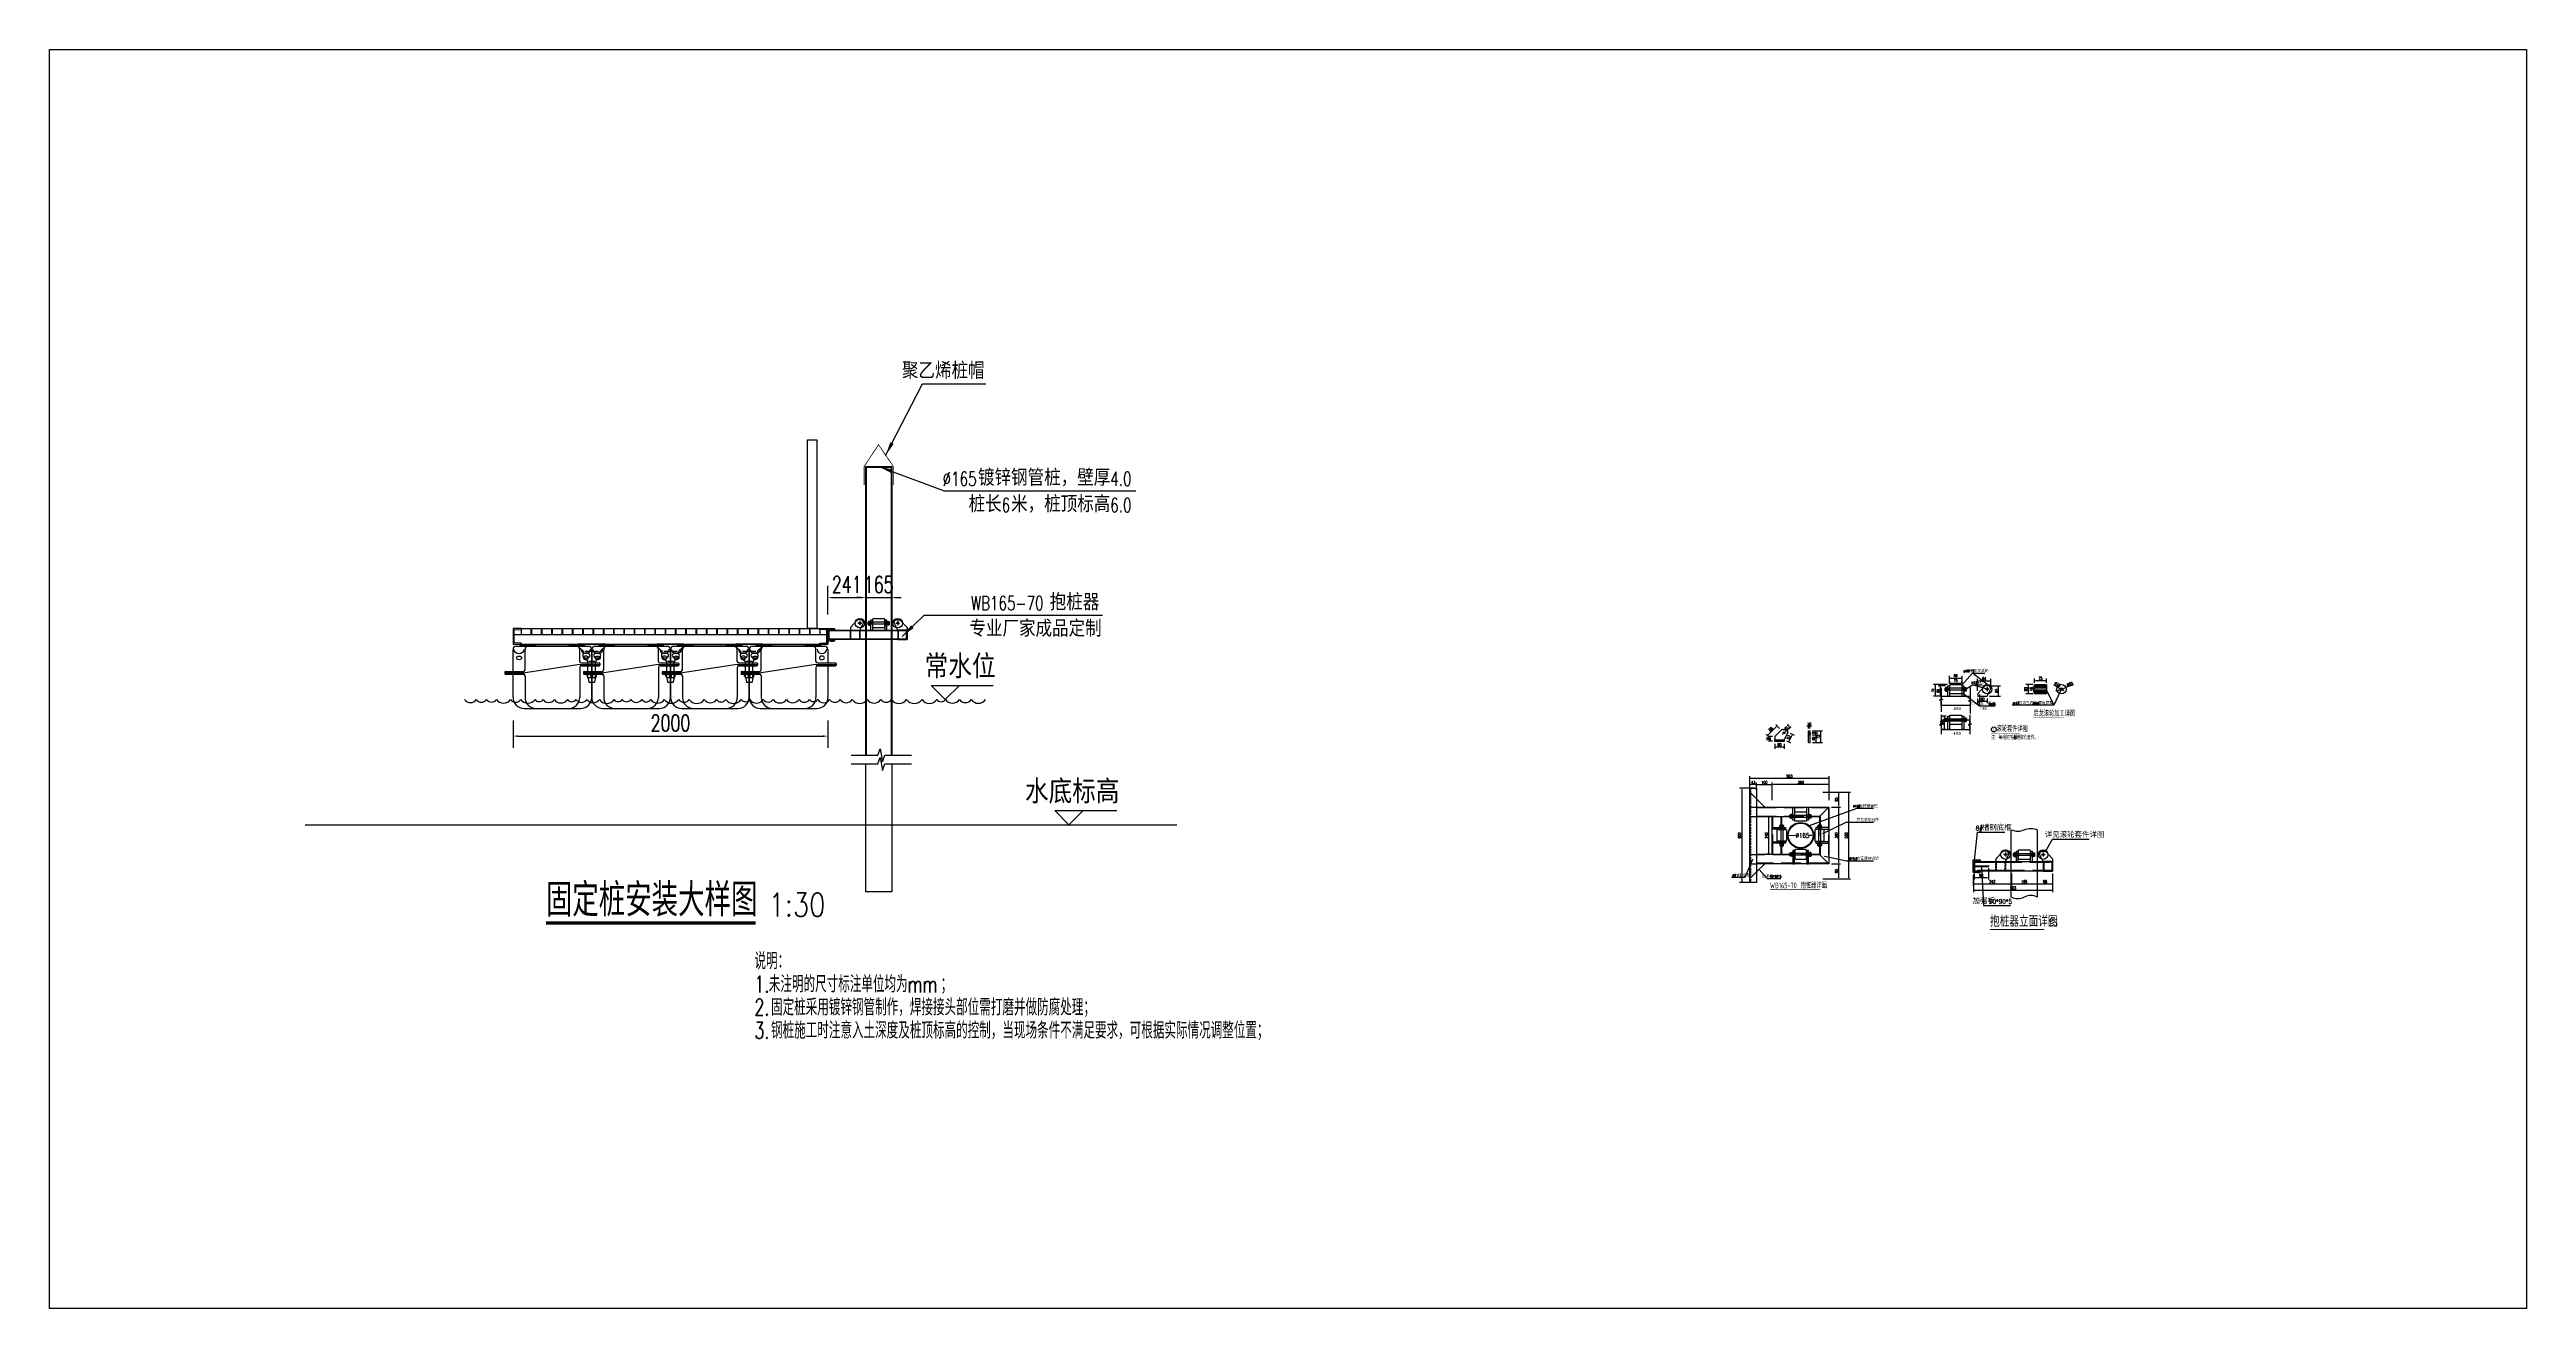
# Model space of a CAD drawing. Header units: millimetres. Extents: x 7263 to 319917, y -161937 to 156976.
# Drawn here: x 203966 to 219700, y -9988 to -1990 of the extents above; entities that cross this region are included whole.
import ezdxf
from ezdxf.enums import TextEntityAlignment as Align

# ---------------------------------------------------------------- set-up
doc = ezdxf.new("R2010")
doc.units = ezdxf.units.MM
doc.header["$LTSCALE"] = 1000
doc.linetypes.add('ACAD_ISO03W100', pattern=[30, 12, -18])
doc.linetypes.add('DASH', pattern=[0.35, 0.25, -0.1])
for name, color, linetype in [('00-HATCH(填充)', 250, 'Continuous'), ('DIM_ELEV', 3, 'Continuous'), ('DIM_LEAD', 3, 'Continuous'), ('DIM_SYMB', 3, 'Continuous'), ('PUB_DIM', 3, 'Continuous'), ('PUB_TEXT', 7, 'Continuous'), ('W-PLASTIC_RAILINGS塑木栏杆', 6, 'Continuous'), ('W-STEEL_FRAME钢架', 3, 'Continuous'), ('W-STEEL_KEEL钢龙骨', 5, 'Continuous'), ('ZJ', 251, 'Continuous'), ('水位', 102, 'Continuous')]:
    doc.layers.add(name, color=color, linetype=linetype)
doc.styles.add('-宋体', font='', dxfattribs={"width": 0.8})
doc.styles.add('_TCH_DIM', font='SIMPLEX.shx', dxfattribs={"bigfont": 'hztxt.shx'})
doc.styles.add('_TCH_DIM_T3', font='SIMPLEX', dxfattribs={"width": 0.705882, "bigfont": 'GBCBIG'})
doc.styles.add('DIM_FONT', font='SIMPLEX.shx', dxfattribs={"width": 0.8})
doc.styles.get("Standard").update_dxf_attribs({"font": 'simplex.shx', "width": 0.8, "bigfont": 'hztxt.shx'})
doc.styles.add('STANDARD_T3', font='simplex.shx', dxfattribs={"width": 0.7, "bigfont": 'hztxt.shx'})
doc.styles.add('TSSD_DIMENSION', font='Tssdeng.shx', dxfattribs={"width": 0.7, "bigfont": 'hztxt.shx'})
doc.styles.get('-宋体').set_extended_font_data('SimSun')
doc.dimstyles.new('_T&10', dxfattribs={"dimtxt": 29.75, "dimasz": 10, "dimexe": 25, "dimexo": 30, "dimgap": 10, "dimtad": 1, "dimdec": 0, "dimzin": 0, "dimdsep": 46, "dimtxsty": '_TCH_DIM_T3', "dimblk": 'ARCHTICK', "dimcen": 0.09, "dimclrt": 7, "dimazin": 2, "dimtfac": 1, "dimtdec": 0, "dimtix": 1, "dimtmove": 2, "dimatfit": 3, "dimfxl": 0, "dimtolj": 1, "dimtzin": 0, "dimarcsym": 0})
doc.dimstyles.new('DIMN5', dxfattribs={"dimscale": 0.05, "dimtxt": 300, "dimasz": 100, "dimexe": 250, "dimexo": 300, "dimgap": 150, "dimtad": 1, "dimdec": 0, "dimzin": 0, "dimdsep": 46, "dimtxsty": 'DIM_FONT', "dimblk": 'ARCHTICK', "dimcen": 0.09, "dimclrt": 7, "dimazin": 0, "dimtfac": 1, "dimtdec": 0, "dimtix": 1, "dimtmove": 2, "dimatfit": 3, "dimldrblk": 'ARCHTICK', "dimfxl": 0, "dimtolj": 1, "dimtzin": 0, "dimarcsym": 0})
doc.dimstyles.new('W&&30', dxfattribs={"dimtxt": 105, "dimasz": 30, "dimexe": 75, "dimexo": 90, "dimgap": 30, "dimtad": 1, "dimdec": 0, "dimzin": 0, "dimdsep": 46, "dimtxsty": 'STANDARD_T3', "dimcen": 0.09, "dimclrd": 1, "dimclre": 1, "dimclrt": 7, "dimazin": 2, "dimtfac": 1, "dimtdec": 0, "dimtix": 1, "dimtmove": 2, "dimatfit": 3, "dimfxl": 0, "dimtolj": 1, "dimtzin": 0, "dimarcsym": 0})
doc.dimstyles.new('W&&5', dxfattribs={"dimtxt": 17.5, "dimasz": 5, "dimexe": 12.5, "dimexo": 15, "dimgap": 5, "dimtad": 1, "dimdec": 0, "dimzin": 0, "dimdsep": 46, "dimtxsty": 'STANDARD_T3', "dimcen": 0.09, "dimclrd": 1, "dimclre": 1, "dimclrt": 7, "dimazin": 2, "dimtfac": 1, "dimtdec": 0, "dimtix": 1, "dimtmove": 2, "dimatfit": 3, "dimfxl": 0, "dimtolj": 1, "dimtzin": 0, "dimarcsym": 0})

# ---------------------------------------------------------------- blocks, each defined once
blk = doc.blocks.new('$matou$00000005')
for p, q in [((-250, 31, 0), (-250, 171, 0)), ((-230, 191, 0), (230, 191, 0)), ((-209, 193, 0), (208, 193, 0)), ((-209, 193, 0), (-209, 191, 0)), ((-174, 41, 0), (-174, 171, 0)), ((174, 95, 0), (174, 171, 0)), ((208, 193, 0), (208, 191, 0)), ((250, 171, 0), (250, 85, 0)), ((-302, 22, 0), (-174, 22, 0)), ((-298, 31, 0), (-184, 31, 0)), ((-298, 13, 0), (-184, 13, 0)), ((-250, -134, 0), (-250, 13, 0)), ((174, 76, 0), (-174, 22, 0)), ((-174, 3, 0), (-174, -134, 0)), ((174, 76, 0), (302, 76, 0)), ((174, 57, 0), (174, -134, 0)), ((184, 85, 0), (298, 85, 0)), ((184, 67, 0), (298, 67, 0)), ((250, 67, 0), (250, -134, 0)), ((-180, -204, 0), (180, -204, 0))]:
    blk.add_line(p, q)
at = {"ltscale": 0.5}
for p, q in [((-302, 27, 0), (-302, 17, 0)), ((302, 81, 0), (302, 71, 0))]:
    blk.add_line(p, q, dxfattribs=at)
for centre, radius, start, end in [((-230, 171, 0), 20, 90, 180), ((0, -1972, 0), 2175, 84.5043, 95.4957), ((-154, 171, 0), 20, 90, 180), ((154, 171, 0), 20, 0, 90), ((230, 171, 0), 20, 0, 90), ((-298, 17, 0), 4, 180, 270), ((-184, 41, 0), 10, 270, 0), ((-184, 3, 0), 10, 0, 90), ((184, 95, 0), 10, 180, 270), ((184, 57, 0), 10, 90, 180), ((298, 71, 0), 4, 270, 0), ((-180, -134, 0), 70, 180, 270), ((-104, -134, 0), 70, 180, 270), ((104, -134, 0), 70, 270, 0), ((180, -134, 0), 70, 270, 0)]:
    blk.add_arc(centre, radius, start, end)
for centre, start, end in [((-298, 27, 0), 90, 180), ((298, 81, 0), 0, 90)]:
    blk.add_arc(centre, 4, start, end, dxfattribs=at)
at = {"extrusion": (0, 0, -1)}
blk.add_ellipse((-212, 171, 0), major_axis=(-30.4, 0), ratio=0.921809, start_param=3.141593, end_param=6.283185, dxfattribs=at)
blk.add_ellipse((212, 172, 0), major_axis=(30.4, 0.1), ratio=0.921809, start_param=3.141593, end_param=6.283185)
blk.add_ellipse((-212, 117, 0), major_axis=(-16, 0), ratio=0.75)
blk.add_ellipse((212, 117, 0), major_axis=(16, 0), ratio=0.75, dxfattribs=at)
blk = doc.blocks.new('*U225')
blk.add_blockref('$matou$00000005', (0, 0, 0))
blk = doc.blocks.new('*U226')
at = {"color": 0, "linetype": 'ByBlock', "lineweight": -2, "transparency": 16777216}
for p in [(0, 0), (500, 0), (1000, 0), (1500, 0)]:
    blk.add_blockref('*U225', p, dxfattribs=at)
blk = doc.blocks.new('*U227')
for p, q in [((-86, 105), (-56, 78)), ((-79, 122), (79, 122)), ((-52, 58), (-52, 70)), ((-49, 31), (-28, 14)), ((-43, 75), (42, 75)), ((-24, -92), (-24, 6)), ((-19, 11), (19, 11)), ((24, -92), (24, 6)), ((49, 31), (28, 14)), ((52, 58), (52, 70)), ((86, 105), (56, 78)), ((-29, -83), (-29, -77)), ((-26, -74), (-24, -74)), ((-24, -92), (-18, -120)), ((-24, -92), (24, -92)), ((-16, -122), (16, -122)), ((-6, -83), (-6, -78)), ((6, -83), (6, -78)), ((24, -92), (18, -120)), ((26, -74), (24, -74)), ((29, -83), (29, -77))]:
    blk.add_line(p, q)
at = {"ltscale": 0.1}
for p, q in [((-18, -120), (-18, -122)), ((-18, -122), (-16, -122)), ((16, -122), (18, -122)), ((18, -120), (18, -122))]:
    blk.add_line(p, q, dxfattribs=at)
for centre, radius, start, end in [((-79, 112), 10, 90, 228.0009), ((-44, 48), 13.5, 126.5657, 231), ((-62, 70), 10, 0, 48.0009), ((-35, 32), 31.4, 56.4166, 122.8531), ((-43, 38), 10, 184.1479, 231), ((-34, 63), 31.4, 236.1381, 303.5569), ((-34, 6), 10, 0, 51), ((-25, 48), 13.5, 308.3696, 51.9011), ((25, 48), 13.5, 128.0989, 231.6304), ((35, 32), 31.3, 57.1287, 123.6019), ((34, 63), 31.4, 236.4385, 303.8665), ((34, 6), 10, 129, 180), ((42, 38), 10, 309, 355.8521), ((62, 70), 10, 131.9991, 180), ((44, 48), 13.5, 309, 53.4343), ((79, 112), 10, 311.9991, 90), ((-26, -77), 3, 90, 180), ((-16, -120), 2.5, 191.3099, 270), ((-3, -78), 3, 115.3769, 180), ((0, -84), 10, 64.6231, 115.3769), ((3, -78), 3, 0, 64.6231), ((16, -120), 2.5, 270, 348.6901), ((26, -77), 3, 0, 90)]:
    blk.add_arc(centre, radius, start, end)
for centre, major_axis, start_param, end_param in [((-23, -83), (0, -9), 4.712389, 6.115737), ((0, -83), (0, 9), 1.570796, 4.712389)]:
    blk.add_ellipse(centre, major_axis=major_axis, ratio=0.666667, start_param=start_param, end_param=end_param)
at = {"extrusion": (0, 0, -1)}
blk.add_ellipse((23, -83), major_axis=(0, -9), ratio=0.666667, start_param=4.712389, end_param=6.115737, dxfattribs=at)
blk = doc.blocks.new('*U228')
at = {"color": 0, "linetype": 'ByBlock', "lineweight": -2, "transparency": 16777216}
for p in [(0, 0), (500, 0), (1000, 0)]:
    blk.add_blockref('*U227', p, dxfattribs=at)
blk = doc.blocks.new('*D231')
at = {"color": 1, "lineweight": -2, "transparency": 16777216}
for p, q in [((206910, -6252), (206910, -6427)), ((208910, -6252), (208910, -6427)), ((206940, -6352), (208880, -6352))]:
    blk.add_line(p, q, dxfattribs=at)
at = {"color": 1, "transparency": 16777216}
for points in [[(206940, -6347), (206940, -6357), (206910, -6352)], [(208880, -6347), (208880, -6357), (208910, -6352)]]:
    blk.add_solid(points, dxfattribs=at)
at = {"layer": 'Defpoints', "color": 0, "transparency": 16777216}
for p in [(206910, -5669, 0), (208910, -5669, 0), (208910, -6352)]:
    blk.add_point(p, dxfattribs=at)
at = {"color": 7, "transparency": 16777216, "insert": (207910, -6269), "char_height": 105, "attachment_point": 5, "style": 'STANDARD_T3'}
blk.add_mtext('\\A1;2000', dxfattribs=at)
blk = doc.blocks.new('*D232')
at = {"layer": 'Defpoints', "color": 0, "transparency": 16777216}
for p in [(209151, -5472), (209151, -5605, 0), (208910, -5669)]:
    blk.add_point(p, dxfattribs=at)
at = {"layer": 'PUB_DIM', "color": 1, "lineweight": -2, "transparency": 16777216}
for p, q in [((208910, -5579), (208910, -5397)), ((208940, -5472), (209121, -5472)), ((209151, -5515), (209151, -5397))]:
    blk.add_line(p, q, dxfattribs=at)
at = {"layer": 'PUB_DIM', "color": 1, "transparency": 16777216}
for points in [[(208940, -5467), (208940, -5477), (208910, -5472)], [(209121, -5467), (209121, -5477), (209151, -5472)]]:
    blk.add_solid(points, dxfattribs=at)
at = {"layer": 'PUB_DIM', "color": 7, "transparency": 16777216, "insert": (209030, -5389), "char_height": 105, "attachment_point": 5, "style": 'STANDARD_T3'}
blk.add_mtext('\\A1;241', dxfattribs=at)
blk = doc.blocks.new('*D233')
at = {"layer": 'Defpoints', "color": 0, "transparency": 16777216}
for p in [(209316, -5472), (209151, -5605, 0), (209316, -5605, 0)]:
    blk.add_point(p, dxfattribs=at)
at = {"layer": 'PUB_DIM', "color": 1, "lineweight": -2, "transparency": 16777216}
for p, q in [((209121, -5472), (209091, -5472)), ((209151, -5515), (209151, -5397)), ((209151, -5472), (209316, -5472)), ((209316, -5515), (209316, -5397)), ((209346, -5472), (209376, -5472))]:
    blk.add_line(p, q, dxfattribs=at)
at = {"layer": 'PUB_DIM', "color": 1, "transparency": 16777216}
for points in [[(209121, -5467), (209121, -5477), (209151, -5472)], [(209346, -5467), (209346, -5477), (209316, -5472)]]:
    blk.add_solid(points, dxfattribs=at)
at = {"layer": 'PUB_DIM', "color": 7, "transparency": 16777216, "insert": (209233, -5389), "char_height": 105, "attachment_point": 5, "style": 'STANDARD_T3'}
blk.add_mtext('\\A1;165', dxfattribs=at)
blk = doc.blocks.new('*U229')
at = {"layer": 'W-STEEL_KEEL钢龙骨'}
blk.add_lwpolyline([(-30, 20), (30, 20), (30, -20), (-30, -20)], close=True, dxfattribs=at)
blk = doc.blocks.new('*U230')
at = {"layer": 'W-STEEL_KEEL钢龙骨', "color": 0, "linetype": 'ByBlock', "lineweight": -2, "transparency": 16777216}
for p in [(0, 0), (65.5, 0), (131, 0), (196.5, 0), (262, 0), (327.5, 0), (393, 0), (458.5, 0), (524, 0), (589.5, 0), (655, 0), (720.5, 0), (786, 0), (851.5, 0), (917, 0), (982.5, 0), (1048, 0), (1113.5, 0), (1179, 0), (1244.5, 0), (1310, 0), (1375.5, 0), (1441, 0), (1506.5, 0), (1572, 0), (1637.5, 0), (1703, 0), (1768.5, 0), (1834, 0)]:
    blk.add_blockref('*U229', p, dxfattribs=at)
blk = doc.blocks.new('*D256')
at = {"layer": 'Defpoints', "color": 0, "linetype": 'Continuous', "transparency": 16777216}
for p in [(214809, -6708, 0), (214809, -7258, 0), (215394, -7258)]:
    blk.add_point(p, dxfattribs=at)
at = {"layer": 'PUB_DIM', "color": 1, "linetype": 'Continuous', "lineweight": -2, "transparency": 16777216}
for p, q in [((215294, -6708), (215406, -6708)), ((215394, -6713), (215394, -7253)), ((215294, -7258), (215406, -7258))]:
    blk.add_line(p, q, dxfattribs=at)
at = {"layer": 'PUB_DIM', "color": 1, "linetype": 'Continuous', "transparency": 16777216}
for points in [[(215393, -6713), (215394, -6713), (215394, -6708)], [(215393, -7253), (215394, -7253), (215394, -7258)]]:
    blk.add_solid(points, dxfattribs=at)
at = {"layer": 'PUB_DIM', "color": 7, "linetype": 'Continuous', "transparency": 16777216, "insert": (215380, -6983), "char_height": 17.5, "attachment_point": 5, "rotation": 90, "style": 'STANDARD_T3'}
blk.add_mtext('\\A1;550', dxfattribs=at)
blk = doc.blocks.new('*D257')
at = {"layer": 'Defpoints', "color": 0, "linetype": 'Continuous', "transparency": 16777216}
for p in [(214809, -6708, 0), (215270, -6803, 0), (215331, -6803)]:
    blk.add_point(p, dxfattribs=at)
at = {"layer": 'PUB_DIM', "color": 1, "linetype": 'Continuous', "lineweight": -2, "transparency": 16777216}
for p, q in [((215231, -6708), (215343, -6708)), ((215331, -6713), (215331, -6798)), ((215285, -6803), (215343, -6803))]:
    blk.add_line(p, q, dxfattribs=at)
at = {"layer": 'PUB_DIM', "color": 1, "linetype": 'Continuous', "transparency": 16777216}
for points in [[(215330, -6713), (215332, -6713), (215331, -6708)], [(215330, -6798), (215332, -6798), (215331, -6803)]]:
    blk.add_solid(points, dxfattribs=at)
at = {"layer": 'PUB_DIM', "color": 7, "linetype": 'Continuous', "transparency": 16777216, "insert": (215317, -6755), "char_height": 17.5, "attachment_point": 5, "rotation": 90, "style": 'STANDARD_T3'}
blk.add_mtext('\\A1;95', dxfattribs=at)
blk = doc.blocks.new('*D258')
at = {"layer": 'Defpoints', "color": 0, "linetype": 'Continuous', "transparency": 16777216}
for p in [(215270, -6803, 0), (215270, -7163, 0), (215331, -7163)]:
    blk.add_point(p, dxfattribs=at)
at = {"layer": 'PUB_DIM', "color": 1, "linetype": 'Continuous', "lineweight": -2, "transparency": 16777216}
for p, q in [((215285, -6803), (215343, -6803)), ((215331, -6808), (215331, -7158)), ((215285, -7163), (215343, -7163))]:
    blk.add_line(p, q, dxfattribs=at)
at = {"layer": 'PUB_DIM', "color": 1, "linetype": 'Continuous', "transparency": 16777216}
for points in [[(215330, -6808), (215332, -6808), (215331, -6803)], [(215330, -7158), (215332, -7158), (215331, -7163)]]:
    blk.add_solid(points, dxfattribs=at)
at = {"layer": 'PUB_DIM', "color": 7, "linetype": 'Continuous', "transparency": 16777216, "insert": (215317, -6983), "char_height": 17.5, "attachment_point": 5, "rotation": 90, "style": 'STANDARD_T3'}
blk.add_mtext('\\A1;360', dxfattribs=at)
blk = doc.blocks.new('*D259')
at = {"layer": 'Defpoints', "color": 0, "linetype": 'Continuous', "transparency": 16777216}
for p in [(215270, -7163, 0), (214809, -7258), (215331, -7258)]:
    blk.add_point(p, dxfattribs=at)
at = {"layer": 'PUB_DIM', "color": 1, "linetype": 'Continuous', "lineweight": -2, "transparency": 16777216}
for p, q in [((215285, -7163), (215343, -7163)), ((215331, -7168), (215331, -7253)), ((215231, -7258), (215343, -7258))]:
    blk.add_line(p, q, dxfattribs=at)
at = {"layer": 'PUB_DIM', "color": 1, "linetype": 'Continuous', "transparency": 16777216}
for points in [[(215330, -7168), (215332, -7168), (215331, -7163)], [(215330, -7253), (215332, -7253), (215331, -7258)]]:
    blk.add_solid(points, dxfattribs=at)
at = {"layer": 'PUB_DIM', "color": 7, "linetype": 'Continuous', "transparency": 16777216, "insert": (215317, -7210), "char_height": 17.5, "attachment_point": 5, "rotation": 90, "style": 'STANDARD_T3'}
blk.add_mtext('\\A1;95', dxfattribs=at)
blk = doc.blocks.new('*D260')
at = {"layer": 'Defpoints', "color": 0, "linetype": 'Continuous', "transparency": 16777216}
for p in [(215007, -6982, 0), (215172, -6984)]:
    blk.add_point(p, dxfattribs=at)
at = {"layer": 'PUB_DIM', "color": 0, "linetype": 'Continuous', "lineweight": -2, "transparency": 16777216}
for p, q in [((215017, -6982), (215057, -6983)), ((215162, -6984), (215146, -6983))]:
    blk.add_line(p, q, dxfattribs=at)
at = {"layer": 'PUB_DIM', "color": 0, "linetype": 'Continuous', "transparency": 16777216}
for points in [[(215017, -6981), (215017, -6984), (215007, -6982)], [(215162, -6982), (215162, -6985), (215172, -6984)]]:
    blk.add_solid(points, dxfattribs=at)
at = {"layer": 'PUB_DIM', "color": 7, "linetype": 'Continuous', "transparency": 16777216, "insert": (215101, -6983), "char_height": 29.8, "attachment_point": 5, "rotation": 359.4171, "style": '_TCH_DIM_T3'}
blk.add_mtext('\\A1;∅165', dxfattribs=at)
blk = doc.blocks.new('*D263')
at = {"color": 1, "lineweight": -2, "transparency": 16777216}
for p, q in [((214910, -6355), (214885, -6355)), ((214910, -6385), (214885, -6385)), ((214897, -6360), (214897, -6380))]:
    blk.add_line(p, q, dxfattribs=at)
at = {"color": 1, "transparency": 16777216}
for points in [[(214896, -6360), (214898, -6360), (214897, -6355)], [(214896, -6380), (214898, -6380), (214897, -6385)]]:
    blk.add_solid(points, dxfattribs=at)
at = {"layer": 'Defpoints', "color": 0, "transparency": 16777216}
for p in [(214897, -6385), (214925, -6355), (214925, -6385)]:
    blk.add_point(p, dxfattribs=at)
at = {"color": 7, "transparency": 16777216, "insert": (214883, -6370), "char_height": 17.5, "attachment_point": 5, "rotation": 90, "style": 'STANDARD_T3'}
blk.add_mtext('\\A1;30', dxfattribs=at)
blk = doc.blocks.new('*D264')
at = {"color": 1, "lineweight": -2, "transparency": 16777216}
for p, q in [((214925, -6400), (214925, -6432)), ((214930, -6420), (214980, -6420)), ((214985, -6400), (214985, -6432))]:
    blk.add_line(p, q, dxfattribs=at)
at = {"color": 1, "transparency": 16777216}
for points in [[(214930, -6419), (214930, -6421), (214925, -6420)], [(214980, -6419), (214980, -6421), (214985, -6420)]]:
    blk.add_solid(points, dxfattribs=at)
at = {"layer": 'Defpoints', "color": 0, "transparency": 16777216}
for p in [(214925, -6385), (214985, -6385), (214985, -6420)]:
    blk.add_point(p, dxfattribs=at)
at = {"color": 7, "transparency": 16777216, "insert": (214955, -6406), "char_height": 17.5, "attachment_point": 5, "style": 'STANDARD_T3'}
blk.add_mtext('\\A1;60', dxfattribs=at)
blk = doc.blocks.new('*D265')
at = {"color": 1, "lineweight": -2, "transparency": 16777216}
for p, q in [((214882, -6346), (214937, -6291)), ((214956, -6303), (214932, -6278)), ((214894, -6365), (214870, -6340))]:
    blk.add_line(p, q, dxfattribs=at)
at = {"color": 1, "transparency": 16777216}
for points in [[(214937, -6290), (214938, -6291), (214941, -6287)], [(214882, -6345), (214883, -6346), (214879, -6349)]]:
    blk.add_solid(points, dxfattribs=at)
at = {"layer": 'Defpoints', "color": 0, "transparency": 16777216}
for p in [(214941, -6287), (214905, -6375), (214967, -6313)]:
    blk.add_point(p, dxfattribs=at)
at = {"color": 7, "transparency": 16777216, "insert": (214900, -6308), "char_height": 17.5, "attachment_point": 5, "rotation": 45, "style": 'STANDARD_T3'}
blk.add_mtext('\\A1;88', dxfattribs=at)
blk = doc.blocks.new('*D266')
at = {"color": 1, "lineweight": -2, "transparency": 16777216}
for p, q in [((214999, -6382), (215025, -6395)), ((215016, -6385), (215035, -6346)), ((215022, -6334), (215048, -6347))]:
    blk.add_line(p, q, dxfattribs=at)
at = {"color": 1, "transparency": 16777216}
for points in [[(215015, -6384), (215017, -6385), (215014, -6389)], [(215034, -6346), (215036, -6347), (215037, -6342)]]:
    blk.add_solid(points, dxfattribs=at)
at = {"layer": 'Defpoints', "color": 0, "transparency": 16777216}
for p in [(214985, -6375), (215008, -6328), (215037, -6342)]:
    blk.add_point(p, dxfattribs=at)
at = {"color": 7, "transparency": 16777216, "insert": (215013, -6360), "char_height": 17.5, "attachment_point": 5, "rotation": 64, "style": 'STANDARD_T3'}
blk.add_mtext('\\A1;53', dxfattribs=at)
blk = doc.blocks.new('*D267')
at = {"color": 1, "lineweight": -2, "transparency": 16777216}
for p, q in [((214977, -6338), (214973, -6341)), ((214980, -6334), (214990, -6327)), ((215027, -6295), (214993, -6323))]:
    blk.add_line(p, q, dxfattribs=at)
at = {"color": 1, "transparency": 16777216}
for points in [[(214976, -6337), (214977, -6338), (214980, -6334)], [(214993, -6323), (214994, -6324), (214990, -6327)]]:
    blk.add_solid(points, dxfattribs=at)
at = {"layer": 'Defpoints', "color": 0, "transparency": 16777216}
for p in [(214980, -6334), (214990, -6327)]:
    blk.add_point(p, dxfattribs=at)
at = {"color": 7, "transparency": 16777216, "insert": (215003, -6297), "char_height": 17.5, "attachment_point": 5, "rotation": 40.4405, "style": 'STANDARD_T3'}
blk.add_mtext('\\A1;∅12', dxfattribs=at)
blk = doc.blocks.new('*D268')
at = {"color": 1, "lineweight": -2, "transparency": 16777216}
for p, q in [((215134, -6289), (215129, -6289)), ((215139, -6303), (215139, -6277)), ((215139, -6289), (215149, -6289)), ((215149, -6303), (215149, -6277)), ((215154, -6289), (215159, -6289))]:
    blk.add_line(p, q, dxfattribs=at)
at = {"color": 1, "transparency": 16777216}
for points in [[(215134, -6289), (215134, -6290), (215139, -6289)], [(215154, -6289), (215154, -6290), (215149, -6289)]]:
    blk.add_solid(points, dxfattribs=at)
at = {"layer": 'Defpoints', "color": 0, "transparency": 16777216}
for p in [(215149, -6289), (215139, -6318), (215149, -6318)]:
    blk.add_point(p, dxfattribs=at)
at = {"color": 7, "transparency": 16777216, "insert": (215144, -6276), "char_height": 17.5, "attachment_point": 5, "style": 'STANDARD_T3'}
blk.add_mtext('\\A1;10', dxfattribs=at)
blk = doc.blocks.new('*D269')
at = {"color": 1, "lineweight": -2, "transparency": 16777216}
for p, q in [((215164, -6318), (215228, -6318)), ((215164, -6393), (215228, -6393)), ((215215, -6323), (215215, -6388))]:
    blk.add_line(p, q, dxfattribs=at)
at = {"color": 1, "transparency": 16777216}
for points in [[(215215, -6323), (215216, -6323), (215215, -6318)], [(215215, -6388), (215216, -6388), (215215, -6393)]]:
    blk.add_solid(points, dxfattribs=at)
at = {"layer": 'Defpoints', "color": 0, "transparency": 16777216}
for p in [(215149, -6318), (215149, -6393), (215215, -6393)]:
    blk.add_point(p, dxfattribs=at)
at = {"color": 7, "transparency": 16777216, "insert": (215202, -6356), "char_height": 17.5, "attachment_point": 5, "rotation": 90, "style": 'STANDARD_T3'}
blk.add_mtext('\\A1;75', dxfattribs=at)
blk = doc.blocks.new('*D270')
at = {"color": 1, "lineweight": -2, "transparency": 16777216}
for p, q in [((215164, -6344), (215199, -6344)), ((215164, -6393), (215199, -6393)), ((215186, -6349), (215186, -6388))]:
    blk.add_line(p, q, dxfattribs=at)
at = {"color": 1, "transparency": 16777216}
for points in [[(215185, -6349), (215187, -6349), (215186, -6344)], [(215185, -6388), (215187, -6388), (215186, -6393)]]:
    blk.add_solid(points, dxfattribs=at)
at = {"layer": 'Defpoints', "color": 0, "transparency": 16777216}
for p in [(215149, -6344), (215149, -6393), (215186, -6393)]:
    blk.add_point(p, dxfattribs=at)
at = {"color": 7, "transparency": 16777216, "insert": (215172, -6369), "char_height": 17.5, "attachment_point": 5, "rotation": 90, "style": 'STANDARD_T3'}
blk.add_mtext('\\A1;49', dxfattribs=at)
blk = doc.blocks.new('*D271')
at = {"color": 1, "lineweight": -2, "transparency": 16777216}
for p, q in [((215164, -6332), (215199, -6332)), ((215164, -6344), (215199, -6344)), ((215186, -6327), (215186, -6322)), ((215186, -6344), (215186, -6332)), ((215186, -6349), (215186, -6354))]:
    blk.add_line(p, q, dxfattribs=at)
at = {"color": 1, "transparency": 16777216}
for points in [[(215185, -6327), (215187, -6327), (215186, -6332)], [(215185, -6349), (215187, -6349), (215186, -6344)]]:
    blk.add_solid(points, dxfattribs=at)
at = {"layer": 'Defpoints', "color": 0, "transparency": 16777216}
for p in [(215149, -6332), (215149, -6344), (215186, -6332)]:
    blk.add_point(p, dxfattribs=at)
at = {"color": 7, "transparency": 16777216, "insert": (215172, -6338), "char_height": 17.5, "attachment_point": 5, "rotation": 90, "style": 'STANDARD_T3'}
blk.add_mtext('\\A1;12', dxfattribs=at)
blk = doc.blocks.new('*D253')
at = {"layer": 'Defpoints', "color": 0, "linetype": 'Continuous', "transparency": 16777216}
for p in [(214909, -6659), (214909, -6863, 0), (215270, -6803, 0)]:
    blk.add_point(p, dxfattribs=at)
at = {"layer": 'PUB_DIM', "color": 1, "linetype": 'Continuous', "lineweight": -2, "transparency": 16777216}
for p, q in [((214909, -6759), (214909, -6647)), ((215265, -6659), (214914, -6659)), ((215270, -6759), (215270, -6647))]:
    blk.add_line(p, q, dxfattribs=at)
at = {"layer": 'PUB_DIM', "color": 1, "linetype": 'Continuous', "transparency": 16777216}
for points in [[(214914, -6658), (214914, -6660), (214909, -6659)], [(215265, -6658), (215265, -6660), (215270, -6659)]]:
    blk.add_solid(points, dxfattribs=at)
at = {"layer": 'PUB_DIM', "color": 7, "linetype": 'Continuous', "transparency": 16777216, "insert": (215090, -6646), "char_height": 17.5, "attachment_point": 5, "style": 'STANDARD_T3'}
blk.add_mtext('\\A1;360', dxfattribs=at)
blk = doc.blocks.new('*D254')
at = {"layer": 'Defpoints', "color": 0, "linetype": 'Continuous', "transparency": 16777216}
for p in [(214766, -6659), (214766, -6708, 0), (214809, -6710)]:
    blk.add_point(p, dxfattribs=at)
at = {"layer": 'PUB_DIM', "color": 1, "linetype": 'Continuous', "lineweight": -2, "transparency": 16777216}
for p, q in [((214766, -6693), (214766, -6647)), ((214804, -6659), (214771, -6659)), ((214809, -6695), (214809, -6647))]:
    blk.add_line(p, q, dxfattribs=at)
at = {"layer": 'PUB_DIM', "color": 1, "linetype": 'Continuous', "transparency": 16777216}
for points in [[(214771, -6658), (214771, -6660), (214766, -6659)], [(214804, -6658), (214804, -6660), (214809, -6659)]]:
    blk.add_solid(points, dxfattribs=at)
at = {"layer": 'PUB_DIM', "color": 7, "linetype": 'Continuous', "transparency": 16777216, "insert": (214788, -6646), "char_height": 17.5, "attachment_point": 5, "style": 'STANDARD_T3'}
blk.add_mtext('\\A1;43', dxfattribs=at)
blk = doc.blocks.new('*D255')
at = {"layer": 'Defpoints', "color": 0, "transparency": 16777216}
for p in [(214809, -6710), (214909, -6659), (214909, -6863, 0)]:
    blk.add_point(p, dxfattribs=at)
at = {"layer": 'PUB_DIM', "color": 1, "lineweight": -2, "transparency": 16777216}
for p, q in [((214809, -6695), (214809, -6647)), ((214814, -6659), (214904, -6659)), ((214909, -6759), (214909, -6647))]:
    blk.add_line(p, q, dxfattribs=at)
at = {"layer": 'PUB_DIM', "color": 1, "transparency": 16777216}
for points in [[(214814, -6658), (214814, -6660), (214809, -6659)], [(214904, -6658), (214904, -6660), (214909, -6659)]]:
    blk.add_solid(points, dxfattribs=at)
at = {"layer": 'PUB_DIM', "color": 7, "transparency": 16777216, "insert": (214859, -6646), "char_height": 17.5, "attachment_point": 5, "style": 'STANDARD_T3'}
blk.add_mtext('\\A1;100', dxfattribs=at)
blk = doc.blocks.new('_ArchTick')
at = {"color": 0, "linetype": 'ByBlock', "const_width": 0.4}
blk.add_lwpolyline([(-0.5, -0.5), (0.5, 0.5)], dxfattribs=at)
blk = doc.blocks.new('*D272')
at = {"layer": 'Defpoints', "color": 0, "transparency": 16777216}
for p in [(215977, -6033), (215995, -6098), (216025, -6033)]:
    blk.add_point(p, dxfattribs=at)
at = {"layer": 'PUB_DIM', "color": 0, "lineweight": -2, "transparency": 16777216}
for p, q in [((216010, -6033), (215964, -6033)), ((215980, -6098), (215964, -6098)), ((215977, -6098), (215977, -6033))]:
    blk.add_line(p, q, dxfattribs=at)
at = {"layer": 'PUB_DIM', "color": 0, "lineweight": -2, "transparency": 16777216, "xscale": 5, "yscale": 5, "zscale": 5}
for p, rotation in [((215977, -6033), 90), ((215977, -6098), 270)]:
    blk.add_blockref('_ArchTick', p, dxfattribs=dict(at, rotation=rotation))
at = {"layer": 'PUB_DIM', "color": 7, "transparency": 16777216, "insert": (215962, -6065), "char_height": 15, "attachment_point": 5, "rotation": 90, "style": 'DIM_FONT'}
blk.add_mtext('\\A1;65', dxfattribs=at)
blk = doc.blocks.new('*D261')
at = {"layer": 'Defpoints', "color": 0, "transparency": 16777216}
for p in [(215946, -6024), (215995, -6098), (216038, -6024)]:
    blk.add_point(p, dxfattribs=at)
at = {"layer": 'PUB_DIM', "color": 0, "lineweight": -2, "transparency": 16777216}
for p, q in [((216023, -6024), (215934, -6024)), ((215980, -6098), (215934, -6098)), ((215946, -6098), (215946, -6024))]:
    blk.add_line(p, q, dxfattribs=at)
at = {"layer": 'PUB_DIM', "color": 0, "lineweight": -2, "transparency": 16777216, "xscale": 5, "yscale": 5, "zscale": 5}
for p, rotation in [((215946, -6024), 90), ((215946, -6098), 270)]:
    blk.add_blockref('_ArchTick', p, dxfattribs=dict(at, rotation=rotation))
at = {"layer": 'PUB_DIM', "color": 7, "transparency": 16777216, "insert": (215931, -6061), "char_height": 15, "attachment_point": 5, "rotation": 90, "style": 'DIM_FONT'}
blk.add_mtext('\\A1;74', dxfattribs=at)
blk = doc.blocks.new('*D262')
at = {"layer": 'Defpoints', "color": 0, "transparency": 16777216}
for p in [(216035, -6033), (216115, -5983), (216115, -6033)]:
    blk.add_point(p, dxfattribs=at)
at = {"layer": 'PUB_DIM', "color": 0, "lineweight": -2, "transparency": 16777216}
for p, q in [((216035, -6018), (216035, -5970)), ((216115, -6018), (216115, -5970)), ((216035, -5983), (216115, -5983))]:
    blk.add_line(p, q, dxfattribs=at)
at = {"layer": 'PUB_DIM', "color": 0, "lineweight": -2, "transparency": 16777216, "xscale": 5, "yscale": 5, "zscale": 5, "rotation": 180}
blk.add_blockref('_ArchTick', (216035, -5983), dxfattribs=at)
at = {"layer": 'PUB_DIM', "color": 0, "lineweight": -2, "transparency": 16777216, "xscale": 5, "yscale": 5, "zscale": 5}
blk.add_blockref('_ArchTick', (216115, -5983), dxfattribs=at)
at = {"layer": 'PUB_DIM', "color": 7, "transparency": 16777216, "insert": (216075, -5968), "char_height": 15, "attachment_point": 5, "style": 'DIM_FONT'}
blk.add_mtext('\\A1;80', dxfattribs=at)
blk = doc.blocks.new('*D273')
at = {"color": 1, "lineweight": -2, "transparency": 16777216}
for p, q in [((216214, -6113), (216214, -6143)), ((216219, -6130), (216270, -6130)), ((216275, -6113), (216275, -6143))]:
    blk.add_line(p, q, dxfattribs=at)
at = {"color": 1, "transparency": 16777216}
for points in [[(216219, -6130), (216219, -6131), (216214, -6130)], [(216270, -6130), (216270, -6131), (216275, -6130)]]:
    blk.add_solid(points, dxfattribs=at)
at = {"layer": 'Defpoints', "color": 0, "transparency": 16777216}
for p in [(216214, -6098), (216275, -6098), (216275, -6130)]:
    blk.add_point(p, dxfattribs=at)
at = {"color": 7, "transparency": 16777216, "insert": (216245, -6117), "char_height": 17.5, "attachment_point": 5, "style": 'STANDARD_T3'}
blk.add_mtext('\\A1;60', dxfattribs=at)
blk = doc.blocks.new('*D274')
at = {"layer": 'Defpoints', "color": 0, "transparency": 16777216}
for p in [(216038, -6029), (216113, -6015), (216113, -6029)]:
    blk.add_point(p, dxfattribs=at)
at = {"layer": 'PUB_DIM', "color": 0, "lineweight": -2, "transparency": 16777216}
for p, q in [((216038, -6014), (216038, -6002)), ((216038, -6015), (216113, -6015)), ((216113, -6014), (216113, -6002))]:
    blk.add_line(p, q, dxfattribs=at)
at = {"layer": 'PUB_DIM', "color": 0, "lineweight": -2, "transparency": 16777216, "xscale": 5, "yscale": 5, "zscale": 5, "rotation": 180}
blk.add_blockref('_ArchTick', (216038, -6015), dxfattribs=at)
at = {"layer": 'PUB_DIM', "color": 0, "lineweight": -2, "transparency": 16777216, "xscale": 5, "yscale": 5, "zscale": 5}
blk.add_blockref('_ArchTick', (216113, -6015), dxfattribs=at)
at = {"layer": 'PUB_DIM', "color": 7, "transparency": 16777216, "insert": (216075, -6000), "char_height": 15, "attachment_point": 5, "style": 'DIM_FONT'}
blk.add_mtext('\\A1;75', dxfattribs=at)
blk = doc.blocks.new('*D275')
at = {"color": 1, "lineweight": -2, "transparency": 16777216}
for p, q in [((216576, -6014), (216576, -5986)), ((216581, -5999), (216646, -5999)), ((216651, -6014), (216651, -5986))]:
    blk.add_line(p, q, dxfattribs=at)
at = {"color": 1, "transparency": 16777216}
for points in [[(216581, -5998), (216581, -6000), (216576, -5999)], [(216646, -5998), (216646, -6000), (216651, -5999)]]:
    blk.add_solid(points, dxfattribs=at)
at = {"layer": 'Defpoints', "color": 0, "transparency": 16777216}
for p in [(216576, -6029), (216651, -5999), (216651, -6029)]:
    blk.add_point(p, dxfattribs=at)
at = {"color": 7, "transparency": 16777216, "insert": (216613, -5985), "char_height": 17.5, "attachment_point": 5, "style": 'STANDARD_T3'}
blk.add_mtext('\\A1;75', dxfattribs=at)
blk = doc.blocks.new('*D276')
at = {"color": 1, "lineweight": -2, "transparency": 16777216}
for p, q in [((216566, -6024), (216521, -6024)), ((216566, -6084), (216521, -6084)), ((216534, -6029), (216534, -6079))]:
    blk.add_line(p, q, dxfattribs=at)
at = {"color": 1, "transparency": 16777216}
for points in [[(216533, -6029), (216534, -6029), (216534, -6024)], [(216533, -6079), (216534, -6079), (216534, -6084)]]:
    blk.add_solid(points, dxfattribs=at)
at = {"layer": 'Defpoints', "color": 0, "transparency": 16777216}
for p in [(216534, -6084), (216581, -6024), (216581, -6084)]:
    blk.add_point(p, dxfattribs=at)
at = {"color": 7, "transparency": 16777216, "insert": (216520, -6054), "char_height": 17.5, "attachment_point": 5, "rotation": 90, "style": 'STANDARD_T3'}
blk.add_mtext('\\A1;60', dxfattribs=at)
blk = doc.blocks.new('*D277')
at = {"color": 1, "lineweight": -2, "transparency": 16777216}
for p, q in [((216713, -6065), (216708, -6067)), ((216718, -6064), (216774, -6044)), ((216822, -6027), (216779, -6042))]:
    blk.add_line(p, q, dxfattribs=at)
at = {"color": 1, "transparency": 16777216}
for points in [[(216713, -6065), (216713, -6066), (216718, -6064)], [(216779, -6042), (216779, -6043), (216774, -6044)]]:
    blk.add_solid(points, dxfattribs=at)
at = {"layer": 'Defpoints', "color": 0, "transparency": 16777216}
for p in [(216718, -6064), (216774, -6044)]:
    blk.add_point(p, dxfattribs=at)
at = {"color": 7, "transparency": 16777216, "insert": (216799, -6021), "char_height": 17.5, "attachment_point": 5, "rotation": 19.2432, "style": 'STANDARD_T3'}
blk.add_mtext('\\A1;∅60', dxfattribs=at)
blk = doc.blocks.new('*D278')
at = {"color": 1, "lineweight": -2, "transparency": 16777216}
for p, q in [((216698, -6025), (216735, -6047)), ((216753, -6058), (216739, -6050)), ((216757, -6061), (216761, -6063))]:
    blk.add_line(p, q, dxfattribs=at)
at = {"color": 1, "transparency": 16777216}
for points in [[(216735, -6046), (216735, -6048), (216739, -6050)], [(216758, -6060), (216757, -6061), (216753, -6058)]]:
    blk.add_solid(points, dxfattribs=at)
at = {"layer": 'Defpoints', "color": 0, "transparency": 16777216}
for p in [(216739, -6050), (216753, -6058)]:
    blk.add_point(p, dxfattribs=at)
at = {"color": 7, "transparency": 16777216, "insert": (216722, -6023), "char_height": 17.5, "attachment_point": 5, "rotation": 328.6577, "style": 'STANDARD_T3'}
blk.add_mtext('\\A1;∅16', dxfattribs=at)
blk = doc.blocks.new('*D279')
at = {"color": 1, "lineweight": -2, "transparency": 16777216}
for p, q in [((216561, -6046), (216555, -6046)), ((216561, -6062), (216555, -6062)), ((216568, -6041), (216568, -6036)), ((216568, -6046), (216568, -6062)), ((216568, -6067), (216568, -6072))]:
    blk.add_line(p, q, dxfattribs=at)
at = {"color": 1, "transparency": 16777216}
for points in [[(216567, -6041), (216568, -6041), (216568, -6046)], [(216567, -6067), (216568, -6067), (216568, -6062)]]:
    blk.add_solid(points, dxfattribs=at)
at = {"layer": 'Defpoints', "color": 0, "transparency": 16777216}
for p in [(216568, -6062), (216576, -6046), (216576, -6062)]:
    blk.add_point(p, dxfattribs=at)
at = {"color": 7, "transparency": 16777216, "insert": (216554, -6054), "char_height": 17.5, "attachment_point": 5, "rotation": 90, "style": 'STANDARD_T3'}
blk.add_mtext('\\A1;16', dxfattribs=at)
blk = doc.blocks.new('*D280')
at = {"color": 1, "lineweight": -2, "transparency": 16777216}
for p, q in [((216015, -6225), (215988, -6225)), ((216001, -6230), (216001, -6305)), ((216015, -6310), (215988, -6310))]:
    blk.add_line(p, q, dxfattribs=at)
at = {"color": 1, "transparency": 16777216}
for points in [[(216000, -6230), (216001, -6230), (216001, -6225)], [(216000, -6305), (216001, -6305), (216001, -6310)]]:
    blk.add_solid(points, dxfattribs=at)
at = {"layer": 'Defpoints', "color": 0, "transparency": 16777216}
for p in [(216030, -6225), (216001, -6310), (216030, -6310)]:
    blk.add_point(p, dxfattribs=at)
at = {"color": 7, "transparency": 16777216, "insert": (215987, -6268), "char_height": 17.5, "attachment_point": 5, "rotation": 90, "style": 'STANDARD_T3'}
blk.add_mtext('\\A1;86', dxfattribs=at)
blk = doc.blocks.new('*D281')
at = {"color": 1, "lineweight": -2, "transparency": 16777216}
for p, q in [((216290, -6098), (216360, -6098)), ((216301, -6033), (216360, -6033)), ((216347, -6093), (216347, -6038))]:
    blk.add_line(p, q, dxfattribs=at)
at = {"color": 1, "transparency": 16777216}
for points in [[(216347, -6038), (216348, -6038), (216347, -6033)], [(216347, -6093), (216348, -6093), (216347, -6098)]]:
    blk.add_solid(points, dxfattribs=at)
at = {"layer": 'Defpoints', "color": 0, "transparency": 16777216}
for p in [(216275, -6098), (216286, -6033), (216347, -6033)]:
    blk.add_point(p, dxfattribs=at)
at = {"color": 7, "transparency": 16777216, "insert": (216334, -6065), "char_height": 17.5, "attachment_point": 5, "rotation": 90, "style": 'STANDARD_T3'}
blk.add_mtext('\\A1;65', dxfattribs=at)
blk = doc.blocks.new('*D282')
at = {"color": 1, "lineweight": -2, "transparency": 16777216}
for p, q in [((216214, -6065), (216214, -5989)), ((216219, -6001), (216293, -6001)), ((216298, -6034), (216298, -5989))]:
    blk.add_line(p, q, dxfattribs=at)
at = {"color": 1, "transparency": 16777216}
for points in [[(216219, -6000), (216219, -6002), (216214, -6001)], [(216293, -6000), (216293, -6002), (216298, -6001)]]:
    blk.add_solid(points, dxfattribs=at)
at = {"layer": 'Defpoints', "color": 0, "transparency": 16777216}
for p in [(216214, -6080), (216298, -6001), (216298, -6049)]:
    blk.add_point(p, dxfattribs=at)
at = {"color": 7, "transparency": 16777216, "insert": (216256, -5987), "char_height": 17.5, "attachment_point": 5, "style": 'STANDARD_T3'}
blk.add_mtext('\\A1;84', dxfattribs=at)
blk = doc.blocks.new('*D283')
at = {"color": 1, "lineweight": -2, "transparency": 16777216}
for p, q in [((216187, -7231), (216187, -7344)), ((216690, -7231), (216690, -7344)), ((216192, -7331), (216685, -7331))]:
    blk.add_line(p, q, dxfattribs=at)
at = {"color": 1, "transparency": 16777216}
for points in [[(216192, -7330), (216192, -7332), (216187, -7331)], [(216685, -7330), (216685, -7332), (216690, -7331)]]:
    blk.add_solid(points, dxfattribs=at)
at = {"layer": 'Defpoints', "color": 0, "transparency": 16777216}
for p in [(216187, -7139), (216690, -7149, 0), (216690, -7331)]:
    blk.add_point(p, dxfattribs=at)
at = {"color": 7, "transparency": 16777216, "insert": (216439, -7317), "char_height": 17.5, "attachment_point": 5, "style": 'STANDARD_T3'}
blk.add_mtext('\\A1;503', dxfattribs=at)
blk = doc.blocks.new('*D284')
at = {"layer": 'Defpoints', "color": 0, "linetype": 'Continuous', "transparency": 16777216}
for p in [(214766, -6683, 0), (215270, -6620), (215270, -6803, 0)]:
    blk.add_point(p, dxfattribs=at)
at = {"layer": 'PUB_DIM', "color": 1, "linetype": 'Continuous', "lineweight": -2, "transparency": 16777216}
for p, q in [((214766, -6668), (214766, -6607)), ((215270, -6720), (215270, -6607)), ((214771, -6620), (215265, -6620))]:
    blk.add_line(p, q, dxfattribs=at)
at = {"layer": 'PUB_DIM', "color": 1, "linetype": 'Continuous', "transparency": 16777216}
for points in [[(214771, -6619), (214771, -6620), (214766, -6620)], [(215265, -6619), (215265, -6620), (215270, -6620)]]:
    blk.add_solid(points, dxfattribs=at)
at = {"layer": 'PUB_DIM', "color": 7, "linetype": 'Continuous', "transparency": 16777216, "insert": (215018, -6606), "char_height": 17.5, "attachment_point": 5, "style": 'STANDARD_T3'}
blk.add_mtext('\\A1;503', dxfattribs=at)
blk = doc.blocks.new('*D285')
at = {"color": 1, "lineweight": -2, "transparency": 16777216}
for p, q in [((216192, -7192), (216192, -7263)), ((216282, -7192), (216282, -7263)), ((216197, -7251), (216277, -7251))]:
    blk.add_line(p, q, dxfattribs=at)
at = {"color": 1, "transparency": 16777216}
for points in [[(216197, -7250), (216197, -7252), (216192, -7251)], [(216277, -7250), (216277, -7252), (216282, -7251)]]:
    blk.add_solid(points, dxfattribs=at)
at = {"layer": 'Defpoints', "color": 0, "transparency": 16777216}
for p in [(216192, -7177, 0), (216282, -7177, 0), (216282, -7251)]:
    blk.add_point(p, dxfattribs=at)
at = {"color": 7, "transparency": 16777216, "insert": (216237, -7237), "char_height": 17.5, "attachment_point": 5, "style": 'STANDARD_T3'}
blk.add_mtext('\\A1;90', dxfattribs=at)
blk = doc.blocks.new('*D286')
at = {"color": 1, "lineweight": -2, "transparency": 16777216}
for p, q in [((216185, -7236), (216185, -7303)), ((216428, -7224), (216428, -7303)), ((216190, -7291), (216423, -7291))]:
    blk.add_line(p, q, dxfattribs=at)
at = {"color": 1, "transparency": 16777216}
for points in [[(216190, -7290), (216190, -7292), (216185, -7291)], [(216423, -7290), (216423, -7292), (216428, -7291)]]:
    blk.add_solid(points, dxfattribs=at)
at = {"layer": 'Defpoints', "color": 0, "transparency": 16777216}
for p in [(216185, -7221, 0), (216428, -7209, 0), (216428, -7291)]:
    blk.add_point(p, dxfattribs=at)
at = {"color": 7, "transparency": 16777216, "insert": (216307, -7277), "char_height": 17.5, "attachment_point": 5, "style": 'STANDARD_T3'}
blk.add_mtext('\\A1;242', dxfattribs=at)
blk = doc.blocks.new('*D287')
at = {"color": 1, "lineweight": -2, "transparency": 16777216}
for p, q in [((216428, -7224), (216428, -7303)), ((216593, -7224), (216593, -7303)), ((216433, -7291), (216588, -7291))]:
    blk.add_line(p, q, dxfattribs=at)
at = {"color": 1, "transparency": 16777216}
for points in [[(216433, -7290), (216433, -7292), (216428, -7291)], [(216588, -7290), (216588, -7292), (216593, -7291)]]:
    blk.add_solid(points, dxfattribs=at)
at = {"layer": 'Defpoints', "color": 0, "transparency": 16777216}
for p in [(216428, -7209, 0), (216593, -7209, 0), (216593, -7291)]:
    blk.add_point(p, dxfattribs=at)
at = {"color": 7, "transparency": 16777216, "insert": (216510, -7277), "char_height": 17.5, "attachment_point": 5, "style": 'STANDARD_T3'}
blk.add_mtext('\\A1;165', dxfattribs=at)
blk = doc.blocks.new('*D288')
at = {"color": 1, "lineweight": -2, "transparency": 16777216}
for p, q in [((216593, -7224), (216593, -7303)), ((216690, -7224), (216690, -7303)), ((216598, -7291), (216685, -7291))]:
    blk.add_line(p, q, dxfattribs=at)
at = {"color": 1, "transparency": 16777216}
for points in [[(216598, -7290), (216598, -7292), (216593, -7291)], [(216685, -7290), (216685, -7292), (216690, -7291)]]:
    blk.add_solid(points, dxfattribs=at)
at = {"layer": 'Defpoints', "color": 0, "transparency": 16777216}
for p in [(216593, -7209, 0), (216690, -7209, 0), (216690, -7291)]:
    blk.add_point(p, dxfattribs=at)
at = {"color": 7, "transparency": 16777216, "insert": (216642, -7277), "char_height": 17.5, "attachment_point": 5, "style": 'STANDARD_T3'}
blk.add_mtext('\\A1;98', dxfattribs=at)
blk = doc.blocks.new('*D289')
at = {"layer": 'Defpoints', "color": 0, "linetype": 'Continuous', "transparency": 16777216}
for p in [(214909, -6863, 0), (214886, -7103), (214909, -7103, 0)]:
    blk.add_point(p, dxfattribs=at)
at = {"layer": 'PUB_DIM', "color": 1, "linetype": 'Continuous', "lineweight": -2, "transparency": 16777216}
for p, q in [((214894, -6863), (214873, -6863)), ((214886, -6868), (214886, -7098)), ((214894, -7103), (214873, -7103))]:
    blk.add_line(p, q, dxfattribs=at)
at = {"layer": 'PUB_DIM', "color": 1, "linetype": 'Continuous', "transparency": 16777216}
for points in [[(214885, -6868), (214887, -6868), (214886, -6863)], [(214885, -7098), (214887, -7098), (214886, -7103)]]:
    blk.add_solid(points, dxfattribs=at)
at = {"layer": 'PUB_DIM', "color": 7, "linetype": 'Continuous', "transparency": 16777216, "insert": (214872, -6983), "char_height": 17.5, "attachment_point": 5, "rotation": 90, "style": 'STANDARD_T3'}
blk.add_mtext('\\A1;240', dxfattribs=at)
blk = doc.blocks.new('*D290')
at = {"layer": 'Defpoints', "color": 0, "linetype": 'Continuous', "transparency": 16777216}
for p in [(214809, -6683, 0), (214715, -7283), (214809, -7283, 0)]:
    blk.add_point(p, dxfattribs=at)
at = {"layer": 'PUB_DIM', "color": 1, "linetype": 'Continuous', "lineweight": -2, "transparency": 16777216}
for p, q in [((214794, -6683), (214702, -6683)), ((214715, -6688), (214715, -7278)), ((214794, -7283), (214702, -7283))]:
    blk.add_line(p, q, dxfattribs=at)
at = {"layer": 'PUB_DIM', "color": 1, "linetype": 'Continuous', "transparency": 16777216}
for points in [[(214714, -6688), (214716, -6688), (214715, -6683)], [(214714, -7278), (214716, -7278), (214715, -7283)]]:
    blk.add_solid(points, dxfattribs=at)
at = {"layer": 'PUB_DIM', "color": 7, "linetype": 'Continuous', "transparency": 16777216, "insert": (214701, -6983), "char_height": 17.5, "attachment_point": 5, "rotation": 90, "style": 'STANDARD_T3'}
blk.add_mtext('\\A1;600', dxfattribs=at)
blk = doc.blocks.new('$槽钢$00000003')
blk.add_line((0, -40, 0), (14, -40, 0))
at = {"elevation": 0}
blk.add_lwpolyline([(-22, -40), (-22, 40), (21, 40), (21, 37, -0.414214), (17, 33), (-9, 30, 0.359705), (-17, 22), (-17, -22, 0.37078), (-9, -30), (17, -33, -0.414214), (21, -37), (21, -40)], format="xyb", close=True, dxfattribs=at)

msp = doc.modelspace()

# ---------------------------------------------------------------- hatches: boundary and pattern name
h = msp.add_hatch()
h.set_pattern_fill('ANSI37', color=256, scale=5)
h.set_pattern_definition([(45, (1759279.52, -1152159.488), (-5.612660076, 5.612660076), []), (135, (1759279.52, -1152159.488), (-5.612660076, -5.612660076), [])])
h.paths.add_polyline_path([(216581, -6024, 0.4142136), (216576, -6029), (216576, -6046), (216651, -6046), (216651, -6029, 0.4142136), (216646, -6024)])
h.paths.add_polyline_path([(216576, -6062), (216576, -6079, 0.4142136), (216581, -6084), (216646, -6084, 0.4142136), (216651, -6079), (216651, -6062)])

# ---------------------------------------------------------------- linework, layer by layer
at = {"color": 4}
for p, q in [((209167.3, -5635.1, 0), (209163.3, -5635.1, 0)), ((209167.3, -5629.1, 0), (209164.3, -5629.1, 0)), ((209164.3, -5641.1, 0), (209167.3, -5641.1, 0)), ((216009.3, -6054.5), (216005.3, -6054.5)), ((216009.3, -6048.5), (216006.3, -6048.5)), ((216006.3, -6060.5), (216009.3, -6060.5)), ((216144.3, -6242.4), (216141.3, -6242.4)), ((216141.3, -6248.4), (216145.3, -6248.4)), ((216141.3, -6254.4), (216144.3, -6254.4)), ((215023.6, -6862.3), (215019.6, -6862.3)), ((215023.6, -6856.3), (215020.6, -6856.3)), ((215020.6, -6868.3), (215023.6, -6868.3)), ((214963, -7048.9), (214963, -7051.9)), ((214969, -7048.9), (214969, -7052.9)), ((214975, -7051.9), (214975, -7048.9)), ((215204.2, -7051.9), (215204.2, -7048.9)), ((215210.2, -7048.9), (215210.2, -7052.9)), ((215216.2, -7048.9), (215216.2, -7051.9)), ((215023.6, -7103.6), (215019.6, -7103.6)), ((215020.6, -7097.6), (215023.6, -7097.6)), ((215023.6, -7109.6), (215020.6, -7109.6)), ((216444.2, -7105.6, 0), (216440.2, -7105.6, 0)), ((216444.2, -7099.6, 0), (216441.2, -7099.6, 0)), ((216441.2, -7111.6, 0), (216444.2, -7111.6, 0))]:
    msp.add_line(p, q, dxfattribs=at)
for p, q in [((209169.3, -5629.6, 0), (209176.3, -5629.6, 0)), ((209176.3, -5640.6, 0), (209169.3, -5640.6, 0)), ((209180.3, -5636.1, 0), (209176.3, -5632.8, 0)), ((209180.3, -5638.4, 0), (209176.3, -5635.1, 0)), ((209273.3, -5613.6, 0), (209283.3, -5613.6, 0)), ((209286.3, -5636.1, 0), (209290.3, -5632.8, 0)), ((209286.3, -5638.4, 0), (209290.3, -5635.1, 0)), ((209297.3, -5629.6, 0), (209290.3, -5629.6, 0)), ((209290.3, -5640.6, 0), (209297.3, -5640.6, 0)), ((209299.3, -5642.1, 0), (209299.3, -5628.1, 0)), ((216011.3, -6049), (216018.3, -6049)), ((216018.3, -6060), (216011.3, -6060)), ((216022.3, -6055.5), (216018.3, -6052.2)), ((216022.3, -6057.8), (216018.3, -6054.5)), ((216020.3, -6098), (216130.3, -6098)), ((216025.3, -6093), (216025.3, -6033)), ((216115.3, -6093), (216115.3, -6033)), ((216115.3, -6033), (216125.3, -6033)), ((216125.3, -6033), (216125.3, -6093)), ((216128.3, -6055.5), (216132.3, -6052.2)), ((216128.3, -6057.8), (216132.3, -6054.5)), ((216139.3, -6049), (216132.3, -6049)), ((216132.3, -6060), (216139.3, -6060)), ((216141.3, -6061.5), (216141.3, -6047.5)), ((216009.3, -6241.4), (216009.3, -6255.4)), ((216018.3, -6242.9), (216011.3, -6242.9)), ((216011.3, -6253.9), (216018.3, -6253.9)), ((216022.3, -6245.1), (216018.3, -6248.4)), ((216022.3, -6247.4), (216018.3, -6250.8)), ((216128.3, -6245.1), (216132.3, -6248.4)), ((216128.3, -6247.4), (216132.3, -6250.8)), ((216132.3, -6242.9), (216139.3, -6242.9)), ((216139.3, -6253.9), (216132.3, -6253.9)), ((214925, -6355.2), (214967.1, -6313.1)), ((214925, -6355.2), (214925, -6375.2)), ((215008.1, -6327.9), (214985, -6375.2)), ((215000, -6311.6), (215007.1, -6322.1)), ((215153.3, -6338.4), (215135.3, -6338.4)), ((215139.3, -6393.2), (215139.3, -6318.2)), ((215139.3, -6318.2), (215149.3, -6318.2)), ((215139.3, -6332.4), (215149.3, -6332.4)), ((215139.3, -6344.4), (215149.3, -6344.4)), ((215139.3, -6393.2), (215149.3, -6393.2)), ((215149.3, -6393.2), (215149.3, -6318.2)), ((214809.5, -6707.9, 0), (214809.5, -7257.9, 0)), ((214861.5, -6802.8, 0), (214809.5, -6750.8, 0)), ((214909.5, -7103.1, 0), (214909.5, -6862.8, 0)), ((214977.5, -6916.9), (214960.5, -6916.9)), ((214963.5, -6918.9), (214963.5, -6925.9)), ((214969.5, -6916.9, 0), (214969.5, -6862.8, 0)), ((214974.5, -6925.9), (214974.5, -6918.9)), ((215025.6, -6856.8), (215032.6, -6856.8)), ((215032.6, -6867.8), (215025.6, -6867.8)), ((215036.6, -6863.3), (215032.6, -6860)), ((215036.6, -6865.6), (215032.6, -6862.3)), ((215142.6, -6863.3), (215146.6, -6860)), ((215142.6, -6865.6), (215146.6, -6862.3)), ((215153.6, -6856.8), (215146.6, -6856.8)), ((215146.6, -6867.8), (215153.6, -6867.8)), ((215155.6, -6870.8), (215155.6, -6853.8)), ((215201.7, -6916.9), (215218.7, -6916.9)), ((215204.7, -6925.9), (215204.7, -6918.9)), ((215209.7, -6862.8, 0), (215269.7, -6802.8, 0)), ((215215.7, -6918.9), (215215.7, -6925.9)), ((214963.5, -7046.9), (214963.5, -7039.9)), ((214970, -6929.9), (214966.7, -6925.9)), ((214970, -7035.9), (214966.7, -7039.9)), ((214972.3, -6929.9), (214969, -6925.9)), ((214972.3, -7035.9), (214969, -7039.9)), ((214969.5, -7103.1, 0), (214969.5, -7050.9, 0)), ((214974.5, -7039.9), (214974.5, -7046.9)), ((215204.7, -7039.9), (215204.7, -7046.9)), ((215206.9, -6929.9), (215210.2, -6925.9)), ((215206.9, -7035.9), (215210.2, -7039.9)), ((215209.2, -6929.9), (215212.5, -6925.9)), ((215209.2, -7035.9), (215212.5, -7039.9)), ((215215.7, -7046.9), (215215.7, -7039.9)), ((214861.5, -7163.1, 0), (214809.5, -7215.1, 0)), ((214871.5, -7163.1, 0), (214871.5, -7163.1, 0)), ((215032.6, -7098.1), (215025.6, -7098.1)), ((215025.6, -7109.1), (215032.6, -7109.1)), ((215036.6, -7100.2), (215032.6, -7103.6)), ((215036.6, -7102.5), (215032.6, -7105.9)), ((215142.6, -7100.2), (215146.6, -7103.6)), ((215142.6, -7102.5), (215146.6, -7105.9)), ((215146.6, -7098.1), (215153.6, -7098.1)), ((215153.6, -7109.1), (215146.6, -7109.1)), ((215155.6, -7095.1), (215155.6, -7112.1)), ((215209.7, -7103.1, 0), (215269.7, -7163.1, 0)), ((216446.2, -7100.1, 0), (216453.2, -7100.1, 0)), ((216453.2, -7111.1, 0), (216446.2, -7111.1, 0)), ((216457.2, -7106.6, 0), (216453.2, -7103.3, 0)), ((216457.2, -7108.9, 0), (216453.2, -7105.6, 0)), ((216455.2, -7149, 0), (216565.2, -7149, 0)), ((216460.2, -7144, 0), (216460.2, -7084, 0)), ((216550.2, -7144, 0), (216550.2, -7084, 0)), ((216550.2, -7084, 0), (216560.2, -7084, 0)), ((216560.2, -7084, 0), (216560.2, -7144, 0)), ((216563.2, -7106.6, 0), (216567.2, -7103.3, 0)), ((216563.2, -7108.9, 0), (216567.2, -7105.6, 0)), ((216574.2, -7100.1, 0), (216567.2, -7100.1, 0)), ((216567.2, -7111.1, 0), (216574.2, -7111.1, 0)), ((216576.2, -7112.6, 0), (216576.2, -7098.6, 0))]:
    msp.add_line(p, q)
at = {"color": 1}
for p, q in [((209183.3, -5627.6, 0), (209193.3, -5627.6, 0)), ((209193.3, -5641.6, 0), (209183.3, -5641.6, 0)), ((209283.3, -5627.6, 0), (209273.3, -5627.6, 0)), ((209283.3, -5641.6, 0), (209273.3, -5641.6, 0)), ((216025.3, -6047), (216035.3, -6047)), ((216035.3, -6061), (216025.3, -6061)), ((216125.3, -6047), (216115.3, -6047)), ((216125.3, -6061), (216115.3, -6061)), ((216460.2, -7098, 0), (216470.2, -7098, 0)), ((216470.2, -7112, 0), (216460.2, -7112, 0)), ((216560.2, -7098, 0), (216550.2, -7098, 0)), ((216560.2, -7112, 0), (216550.2, -7112, 0))]:
    msp.add_line(p, q, dxfattribs=at)
at = {"color": 6, "linetype": 'ACAD_ISO03W100'}
for p, q in [((209283.3, -5628.6, 0), (209183.3, -5628.6, 0)), ((209283.3, -5640.6, 0), (209183.3, -5640.6, 0)), ((216125.3, -6048), (216025.3, -6048)), ((216125.3, -6060), (216025.3, -6060)), ((216651, -6046), (216576, -6046)), ((216651, -6047), (216576, -6047)), ((216651, -6061), (216576, -6061)), ((216651, -6062), (216576, -6062)), ((216025.3, -6241.9), (216125.3, -6241.9)), ((216025.3, -6253.9), (216125.3, -6253.9)), ((215139.6, -6856.8), (215039.6, -6856.8)), ((215139.6, -6868.8), (215039.6, -6868.8)), ((214963.5, -6932.9), (214963.5, -7032.9)), ((214975.5, -6932.9), (214975.5, -7032.9)), ((215203.7, -6932.9), (215203.7, -7032.9)), ((215215.7, -6932.9), (215215.7, -7032.9)), ((215139.6, -7097.1), (215039.6, -7097.1)), ((215139.6, -7109.1), (215039.6, -7109.1)), ((216560.2, -7099, 0), (216460.2, -7099, 0)), ((216560.2, -7111, 0), (216460.2, -7111, 0))]:
    msp.add_line(p, q, dxfattribs=at)
at = {"color": 2}
for p, q in [((209183.3, -5634.6, 0), (209193.3, -5634.6, 0)), ((209273.3, -5634.6, 0), (209283.3, -5634.6, 0)), ((216025.3, -6054), (216035.3, -6054)), ((216115.3, -6054), (216125.3, -6054)), ((216035.3, -6247.9), (216025.3, -6247.9)), ((216125.3, -6247.9), (216115.3, -6247.9)), ((215039.6, -6862.8), (215049.6, -6862.8)), ((215129.6, -6862.8), (215139.6, -6862.8)), ((214969.5, -6942.9), (214969.5, -6932.9)), ((214969.5, -7032.9), (214969.5, -7022.9)), ((215209.7, -6942.9), (215209.7, -6932.9)), ((215209.7, -7032.9), (215209.7, -7022.9)), ((215039.6, -7103.1), (215049.6, -7103.1)), ((215129.6, -7103.1), (215139.6, -7103.1)), ((216460.2, -7105, 0), (216470.2, -7105, 0)), ((216550.2, -7105, 0), (216560.2, -7105, 0))]:
    msp.add_line(p, q, dxfattribs=at)
at = {"color": 0}
for p, q in [((214925, -6385.2), (214925, -6375.2)), ((214925, -6375.2), (214985, -6375.2)), ((214985, -6385.2), (214925, -6385.2)), ((214974.2, -6310.2), (214996.5, -6310.2)), ((214985, -6375.2), (214985, -6385.2))]:
    msp.add_line(p, q, dxfattribs=at)
at = {"linetype": 'DASH', "ltscale": 0.05}
msp.add_line((214771.5, -6682.9, 0), (214771.5, -7282.9, 0), dxfattribs=at)
at = {"linetype": 'DASH', "ltscale": 0.5}
for p, q in [((214809.5, -6750.8, 0), (214771.5, -6712.8, 0)), ((214771.5, -6802.8, 0), (214809.5, -6802.8, 0)), ((214771.5, -6862.8, 0), (214809.5, -6862.8, 0)), ((214912.5, -7103.1, 0), (214912.5, -6862.8, 0)), ((214966.5, -7103.1, 0), (214966.5, -6862.8, 0)), ((214771.5, -7103.1, 0), (214809.5, -7103.1, 0)), ((214771.5, -7163.1, 0), (214809.5, -7163.1, 0)), ((214809.5, -7215.1, 0), (214771.5, -7253.1, 0))]:
    msp.add_line(p, q, dxfattribs=at)
at = {"color": 253}
msp.add_line((205589.5, -6914.8), (211127.3, -6914.8), dxfattribs=at)
at = {"const_width": 5, "elevation": 0}
msp.add_lwpolyline([(209140.8, -4755.6), (209140.8, -4638.6), (209231.9, -4500.5), (209325.8, -4638.6), (209325.8, -4755.6)], dxfattribs=at)
at = {"elevation": 0}
for points in [[(209163.3, -5640.1), (209165.3, -5642.1), (209165.3, -5628.1), (209163.3, -5630.1)], [(209167.3, -5643.6), (209167.3, -5640.6), (209167.3, -5629.6), (209167.3, -5626.6)], [(209299.3, -5643.6), (209299.3, -5640.6), (209299.3, -5629.6), (209299.3, -5626.6)], [(214809.5, -6682.9), (214809.5, -7282.9), (214766.5, -7282.9), (214766.5, -6682.9)], [(215049.6, -6802.8), (215049.6, -6886.3), (215039.6, -6886.3), (215039.6, -6802.8)], [(215139.6, -6802.8), (215139.6, -6886.3), (215129.6, -6886.3), (215129.6, -6802.8)], [(214909.5, -6932.9), (214993, -6932.9), (214993, -6942.9), (214909.5, -6942.9)], [(214909.5, -7022.9), (214993, -7022.9), (214993, -7032.9), (214909.5, -7032.9)], [(215049.6, -7163.1), (215049.6, -7079.6), (215039.6, -7079.6), (215039.6, -7163.1)], [(215139.6, -7163.1), (215139.6, -7079.6), (215129.6, -7079.6), (215129.6, -7163.1)], [(215269.7, -6932.9), (215186.2, -6932.9), (215186.2, -6942.9), (215269.7, -6942.9)], [(215269.7, -7022.9), (215186.2, -7022.9), (215186.2, -7032.9), (215269.7, -7032.9)], [(216192.1, -7149), (216690.4, -7149), (216690.4, -7209), (216192.1, -7209)], [(216192.1, -7176.5), (216282.1, -7176.5), (216282.1, -7181.5), (216192.1, -7181.5)], [(216440.2, -7110.6), (216442.2, -7112.6), (216442.2, -7098.6), (216440.2, -7100.6)], [(216444.2, -7114.1), (216444.2, -7111.1), (216444.2, -7100.1), (216444.2, -7097.1)], [(216576.2, -7114.1), (216576.2, -7111.1), (216576.2, -7100.1), (216576.2, -7097.1)]]:
    msp.add_lwpolyline(points, close=True, dxfattribs=at)
for points in [[(209165.3, -5642.1), (209167.3, -5642.1), (209167.3, -5628.1), (209165.3, -5628.1)], [(209180.3, -5621.6), (209180.3, -5649.6), (209183.3, -5649.6), (209183.3, -5621.6), (209180.3, -5621.6), (209180.3, -5622.6)], [(209286.3, -5621.6), (209286.3, -5649.6), (209283.3, -5649.6), (209283.3, -5621.6), (209286.3, -5621.6), (209286.3, -5622.6)], [(214809.5, -6802.8), (215269.7, -6802.8), (215269.7, -7163.1), (214809.5, -7163.1)], [(214809.5, -6862.8), (215021.6, -6862.8)], [(215155.6, -6862.8), (215209.7, -6862.8), (215209.7, -6916.9)], [(215209.7, -7050.9), (215209.7, -7103.1), (215155.6, -7103.1)], [(215021.6, -7103.1), (214809.5, -7103.1)], [(216442.2, -7112.6), (216444.2, -7112.6), (216444.2, -7098.6), (216442.2, -7098.6)], [(216457.2, -7092.1), (216457.2, -7120.1), (216460.2, -7120.1), (216460.2, -7092.1), (216457.2, -7092.1), (216457.2, -7093.1)], [(216563.2, -7092.1), (216563.2, -7120.1), (216560.2, -7120.1), (216560.2, -7092.1), (216563.2, -7092.1), (216563.2, -7093.1)]]:
    msp.add_lwpolyline(points, dxfattribs=at)
for points in [[(209169.3, -5646.6), (209176.3, -5646.6), (209176.3, -5645.6), (209180.3, -5645.6), (209180.3, -5624.6), (209176.3, -5624.6), (209176.3, -5645.6), (209176.3, -5623.6), (209169.3, -5623.6, 0.6666667), (209169.3, -5629.6, 0.3636364), (209169.3, -5640.6, 0.6666667)], [(209200.8, -5604.6), (209265.8, -5604.6, -0.4142136), (209270.8, -5609.6), (209270.8, -5659.6, -0.4142136), (209265.8, -5664.6), (209200.8, -5664.6, -0.4142136), (209195.8, -5659.6), (209195.8, -5609.6, -0.4142136)], [(209297.3, -5646.6), (209290.3, -5646.6), (209290.3, -5645.6), (209286.3, -5645.6), (209286.3, -5624.6), (209290.3, -5624.6), (209290.3, -5645.6), (209290.3, -5623.6), (209297.3, -5623.6, -0.6666667), (209297.3, -5629.6, -0.3636364), (209297.3, -5640.6, -0.6666667)], [(216427.7, -6946.5, 0.2176362), (216510.2, -6946.5, -0.1718218), (216592.7, -6946.5), (216592.7, -7375.5, 0.2627819), (216510.2, -7375.5, -0.2638574), (216427.7, -7375.5)], [(216477.7, -7075), (216542.7, -7075, -0.4142136), (216547.7, -7080), (216547.7, -7130, -0.4142136), (216542.7, -7135), (216477.7, -7135, -0.4142136), (216472.7, -7130), (216472.7, -7080, -0.4142136)], [(216446.2, -7117.1), (216453.2, -7117.1), (216453.2, -7116.1), (216457.2, -7116.1), (216457.2, -7095.1), (216453.2, -7095.1), (216453.2, -7116.1), (216453.2, -7094.1), (216446.2, -7094.1, 0.6666667), (216446.2, -7100.1, 0.3636364), (216446.2, -7111.1, 0.6666667)], [(216574.2, -7117.1), (216567.2, -7117.1), (216567.2, -7116.1), (216563.2, -7116.1), (216563.2, -7095.1), (216567.2, -7095.1), (216567.2, -7116.1), (216567.2, -7094.1), (216574.2, -7094.1, -0.6666667), (216574.2, -7100.1, -0.3636364), (216574.2, -7111.1, -0.6666667)]]:
    msp.add_lwpolyline(points, format="xyb", close=True, dxfattribs=at)
for points in [[(215982.7, -6098), (216166.3, -6098), (216166.3, -6158), (215982.7, -6158)], [(216005.3, -6059.5), (216007.3, -6061.5), (216007.3, -6047.5), (216005.3, -6049.5)], [(216009.3, -6063), (216009.3, -6060), (216009.3, -6049), (216009.3, -6046)], [(216141.3, -6063), (216141.3, -6060), (216141.3, -6049), (216141.3, -6046)], [(215982.3, -6310.4), (216165.1, -6310.4), (216165.1, -6250.4), (215982.3, -6250.4)], [(216009.3, -6239.9), (216009.3, -6242.9), (216009.3, -6253.9), (216009.3, -6256.9)], [(216025.3, -6310.4), (216025.3, -6224.7), (216035.3, -6224.7), (216035.3, -6310.4)], [(216115.3, -6310.4), (216115.3, -6224.7), (216125.3, -6224.7), (216125.3, -6310.4)], [(216141.3, -6239.9), (216141.3, -6242.9), (216141.3, -6253.9), (216141.3, -6256.9)], [(216145.3, -6243.4), (216143.3, -6241.4), (216143.3, -6255.4), (216145.3, -6253.4)], [(215019.6, -6867.3), (215021.6, -6869.3), (215021.6, -6855.3), (215019.6, -6857.3)], [(215023.6, -6870.8), (215023.6, -6867.8), (215023.6, -6856.8), (215023.6, -6853.8)], [(214977.5, -7048.9), (214974.5, -7048.9), (214963.5, -7048.9), (214960.5, -7048.9)], [(214974, -7052.9), (214976, -7050.9), (214962, -7050.9), (214964, -7052.9)], [(215201.7, -7048.9), (215204.7, -7048.9), (215215.7, -7048.9), (215218.7, -7048.9)], [(215205.2, -7052.9), (215203.2, -7050.9), (215217.2, -7050.9), (215215.2, -7052.9)], [(215019.6, -7098.6), (215021.6, -7096.6), (215021.6, -7110.6), (215019.6, -7108.6)], [(215023.6, -7095.1), (215023.6, -7098.1), (215023.6, -7109.1), (215023.6, -7112.1)]]:
    msp.add_lwpolyline(points, close=True)
for points in [[(216007.3, -6061.5), (216009.3, -6061.5), (216009.3, -6047.5), (216007.3, -6047.5)], [(216022.3, -6041), (216022.3, -6069), (216025.3, -6069), (216025.3, -6041), (216022.3, -6041), (216022.3, -6042)], [(216128.3, -6041), (216128.3, -6069), (216125.3, -6069), (216125.3, -6041), (216128.3, -6041), (216128.3, -6042)], [(216022.3, -6261.9), (216022.3, -6233.9), (216025.3, -6233.9), (216025.3, -6261.9), (216022.3, -6261.9), (216022.3, -6260.9)], [(216128.3, -6261.9), (216128.3, -6233.9), (216125.3, -6233.9), (216125.3, -6261.9), (216128.3, -6261.9), (216128.3, -6260.9)], [(216143.3, -6241.4), (216141.3, -6241.4), (216141.3, -6255.4), (216143.3, -6255.4)], [(215021.6, -6869.3), (215023.6, -6869.3), (215023.6, -6855.3), (215021.6, -6855.3)], [(215036.6, -6848.8), (215036.6, -6876.8), (215039.6, -6876.8), (215039.6, -6848.8), (215036.6, -6848.8), (215036.6, -6849.8)], [(215142.6, -6848.8), (215142.6, -6876.8), (215139.6, -6876.8), (215139.6, -6848.8), (215142.6, -6848.8), (215142.6, -6849.8)], [(214955.5, -6929.9), (214983.5, -6929.9), (214983.5, -6932.9), (214955.5, -6932.9), (214955.5, -6929.9), (214956.5, -6929.9)], [(214955.5, -7035.9), (214983.5, -7035.9), (214983.5, -7032.9), (214955.5, -7032.9), (214955.5, -7035.9), (214956.5, -7035.9)], [(214976, -7050.9), (214976, -7048.9), (214962, -7048.9), (214962, -7050.9)], [(215223.7, -6929.9), (215195.7, -6929.9), (215195.7, -6932.9), (215223.7, -6932.9), (215223.7, -6929.9), (215222.7, -6929.9)], [(215223.7, -7035.9), (215195.7, -7035.9), (215195.7, -7032.9), (215223.7, -7032.9), (215223.7, -7035.9), (215222.7, -7035.9)], [(215203.2, -7050.9), (215203.2, -7048.9), (215217.2, -7048.9), (215217.2, -7050.9)], [(215021.6, -7096.6), (215023.6, -7096.6), (215023.6, -7110.6), (215021.6, -7110.6)], [(215036.6, -7117.1), (215036.6, -7089.1), (215039.6, -7089.1), (215039.6, -7117.1), (215036.6, -7117.1), (215036.6, -7116.1)], [(215142.6, -7117.1), (215142.6, -7089.1), (215139.6, -7089.1), (215139.6, -7117.1), (215142.6, -7117.1), (215142.6, -7116.1)]]:
    msp.add_lwpolyline(points)
for points in [[(216011.3, -6066), (216018.3, -6066), (216018.3, -6065), (216022.3, -6065), (216022.3, -6044), (216018.3, -6044), (216018.3, -6065), (216018.3, -6043), (216011.3, -6043, 0.6666667), (216011.3, -6049, 0.3636364), (216011.3, -6060, 0.6666667)], [(216042.8, -6024), (216107.8, -6024, -0.4142136), (216112.8, -6029), (216112.8, -6079, -0.4142136), (216107.8, -6084), (216042.8, -6084, -0.4142136), (216037.8, -6079), (216037.8, -6029, -0.4142136)], [(216139.3, -6066), (216132.3, -6066), (216132.3, -6065), (216128.3, -6065), (216128.3, -6044), (216132.3, -6044), (216132.3, -6065), (216132.3, -6043), (216139.3, -6043, -0.6666667), (216139.3, -6049, -0.3636364), (216139.3, -6060, -0.6666667)], [(216581, -6024), (216646, -6024, -0.4142136), (216651, -6029), (216651, -6079, -0.4142136), (216646, -6084), (216581, -6084, -0.4142136), (216576, -6079), (216576, -6029, -0.4142136)], [(216011.3, -6236.9), (216018.3, -6236.9), (216018.3, -6237.9), (216022.3, -6237.9), (216022.3, -6258.9), (216018.3, -6258.9), (216018.3, -6237.9), (216018.3, -6259.9), (216011.3, -6259.9, -0.6666667), (216011.3, -6253.9, -0.3636364), (216011.3, -6242.9, -0.6666667)], [(216107.8, -6277.9), (216042.8, -6277.9, -0.4142136), (216037.8, -6272.9), (216037.8, -6222.9, -0.4142136), (216042.8, -6217.9), (216107.8, -6217.9, -0.4142136), (216112.8, -6222.9), (216112.8, -6272.9, -0.4142136)], [(216139.3, -6236.9), (216132.3, -6236.9), (216132.3, -6237.9), (216128.3, -6237.9), (216128.3, -6258.9), (216132.3, -6258.9), (216132.3, -6237.9), (216132.3, -6259.9), (216139.3, -6259.9, 0.6666667), (216139.3, -6253.9, 0.3636364), (216139.3, -6242.9, 0.6666667)], [(214980.5, -6918.9), (214980.5, -6925.9), (214979.5, -6925.9), (214979.5, -6929.9), (214958.5, -6929.9), (214958.5, -6925.9), (214979.5, -6925.9), (214957.5, -6925.9), (214957.5, -6918.9, -0.6666667), (214963.5, -6918.9, -0.3636364), (214974.5, -6918.9, -0.6666667)], [(215025.6, -6873.8), (215032.6, -6873.8), (215032.6, -6872.8), (215036.6, -6872.8), (215036.6, -6851.8), (215032.6, -6851.8), (215032.6, -6872.8), (215032.6, -6850.8), (215025.6, -6850.8, 0.6666667), (215025.6, -6856.8, 0.3636364), (215025.6, -6867.8, 0.6666667)], [(215057.1, -6832.8), (215122.1, -6832.8, -0.4142136), (215127.1, -6837.8), (215127.1, -6887.8, -0.4142136), (215122.1, -6892.8), (215057.1, -6892.8, -0.4142136), (215052.1, -6887.8), (215052.1, -6837.8, -0.4142136)], [(215153.6, -6873.8), (215146.6, -6873.8), (215146.6, -6872.8), (215142.6, -6872.8), (215142.6, -6851.8), (215146.6, -6851.8), (215146.6, -6872.8), (215146.6, -6850.8), (215153.6, -6850.8, -0.6666667), (215153.6, -6856.8, -0.3636364), (215153.6, -6867.8, -0.6666667)], [(215198.7, -6918.9), (215198.7, -6925.9), (215199.7, -6925.9), (215199.7, -6929.9), (215220.7, -6929.9), (215220.7, -6925.9), (215199.7, -6925.9), (215221.7, -6925.9), (215221.7, -6918.9, 0.6666667), (215215.7, -6918.9, 0.3636364), (215204.7, -6918.9, 0.6666667)], [(214939.5, -7015.4), (214939.5, -6950.4, -0.4142136), (214944.5, -6945.4), (214994.5, -6945.4, -0.4142136), (214999.5, -6950.4), (214999.5, -7015.4, -0.4142136), (214994.5, -7020.4), (214944.5, -7020.4, -0.4142136)], [(214980.5, -7046.9), (214980.5, -7039.9), (214979.5, -7039.9), (214979.5, -7035.9), (214958.5, -7035.9), (214958.5, -7039.9), (214979.5, -7039.9), (214957.5, -7039.9), (214957.5, -7046.9, 0.6666667), (214963.5, -7046.9, 0.3636364), (214974.5, -7046.9, 0.6666667)], [(215057.1, -7133.1), (215122.1, -7133.1, 0.4142136), (215127.1, -7128.1), (215127.1, -7078.1, 0.4142136), (215122.1, -7073.1), (215057.1, -7073.1, 0.4142136), (215052.1, -7078.1), (215052.1, -7128.1, 0.4142136)], [(215239.7, -7015.4), (215239.7, -6950.4, 0.4142136), (215234.7, -6945.4), (215184.7, -6945.4, 0.4142136), (215179.7, -6950.4), (215179.7, -7015.4, 0.4142136), (215184.7, -7020.4), (215234.7, -7020.4, 0.4142136)], [(215198.7, -7046.9), (215198.7, -7039.9), (215199.7, -7039.9), (215199.7, -7035.9), (215220.7, -7035.9), (215220.7, -7039.9), (215199.7, -7039.9), (215221.7, -7039.9), (215221.7, -7046.9, -0.6666667), (215215.7, -7046.9, -0.3636364), (215204.7, -7046.9, -0.6666667)], [(215025.6, -7092.1), (215032.6, -7092.1), (215032.6, -7093.1), (215036.6, -7093.1), (215036.6, -7114.1), (215032.6, -7114.1), (215032.6, -7093.1), (215032.6, -7115.1), (215025.6, -7115.1, -0.6666667), (215025.6, -7109.1, -0.3636364), (215025.6, -7098.1, -0.6666667)], [(215153.6, -7092.1), (215146.6, -7092.1), (215146.6, -7093.1), (215142.6, -7093.1), (215142.6, -7114.1), (215146.6, -7114.1), (215146.6, -7093.1), (215146.6, -7115.1), (215153.6, -7115.1, 0.6666667), (215153.6, -7109.1, 0.3636364), (215153.6, -7098.1, 0.6666667)]]:
    msp.add_lwpolyline(points, format="xyb", close=True)
msp.add_lwpolyline([(216025.3, -6033), (216035.3, -6033), (216035.3, -6093, 0.4142136), (216040.3, -6098)], format="xyb")
at = {"linetype": 'DASH', "ltscale": 0.5, "elevation": 0}
for points in [[(214809.5, -6805.8), (215266.7, -6805.8), (215266.7, -7160.1), (214809.5, -7160.1)], [(214809.5, -6859.8), (215212.7, -6859.8), (215212.7, -7106.1), (214809.5, -7106.1)]]:
    msp.add_lwpolyline(points, dxfattribs=at)
for points in [[(216195.1, -7152), (216687.4, -7152), (216687.4, -7206), (216195.1, -7206)], [(216690.4, -7149), (216630.4, -7149), (216630.4, -7209), (216690.4, -7209)], [(216687.4, -7152), (216633.4, -7152), (216633.4, -7206), (216687.4, -7206)]]:
    msp.add_lwpolyline(points, close=True, dxfattribs=at)
at = {"linetype": 'DASH', "ltscale": 0.05, "elevation": 0}
for points in [[(216330.1, -7149), (216390.1, -7149), (216390.1, -7209), (216330.1, -7209)], [(216333.1, -7152), (216387.1, -7152), (216387.1, -7206), (216333.1, -7206)]]:
    msp.add_lwpolyline(points, close=True, dxfattribs=at)
at = {"elevation": 0}
msp.add_lwpolyline([(216460.2, -7084), (216470.2, -7084), (216470.2, -7144, 0.4142136), (216475.2, -7149)], format="xyb", dxfattribs=at)
at = {"lineweight": -3}
for centre in [(209113.1, -5634.6, 0), (209353.4, -5634.6, 0), (216275, -6054), (216746.1, -6054), (216390.1, -7105, 0), (216630.4, -7105, 0)]:
    msp.add_circle(centre, 30, dxfattribs=at)
msp.add_circle((214985, -6330.4), 6)
at = {"color": 1}
for radius in [82.5, 78.5]:
    msp.add_circle((215089.6, -6982.9, 0), radius, dxfattribs=at)
for centre, radius, start, end in [((216020.3, -6093), 5, 270, 0), ((216110.3, -6093), 5, 270, 0), ((216130.3, -6093), 5, 180, 270), ((214974.2, -6320.2), 10, 90, 135), ((214996.5, -6315.2), 5, 46.05646, 90), ((215003.6, -6325.7), 5, 334, 46.05646), ((216455.2, -7144, 0), 5, 270, 0), ((216545.2, -7144, 0), 5, 270, 0), ((216565.2, -7144, 0), 5, 180, 270)]:
    msp.add_arc(centre, radius, start, end)
at = {"layer": '00-HATCH(填充)', "color": 0, "lineweight": -3, "ltscale": 0.5}
for p, q in [((209125.6, -5634.6, 0), (209100.6, -5634.6, 0)), ((209113.1, -5622.1, 0), (209113.1, -5647.1, 0)), ((209340.9, -5634.6, 0), (209365.9, -5634.6, 0)), ((209353.4, -5622.1, 0), (209353.4, -5647.1, 0)), ((216287.5, -6054), (216262.5, -6054)), ((216275, -6041.5), (216275, -6066.5)), ((216402.6, -7105, 0), (216377.6, -7105, 0)), ((216390.1, -7092.5, 0), (216390.1, -7117.5, 0)), ((216617.9, -7105, 0), (216642.9, -7105, 0)), ((216630.4, -7092.5, 0), (216630.4, -7117.5, 0))]:
    msp.add_line(p, q, dxfattribs=at)
at = {"layer": '00-HATCH(填充)', "color": 0, "lineweight": -3}
msp.add_lwpolyline([(216275, -6098), (216297.8, -6051.2, 0.2679525), (216297.4, -6046.2), (216289.9, -6035.2, 0.2493247), (216285.8, -6033), (216262, -6033, 0.1989124), (216258.5, -6034.4), (216214.5, -6080.5), (216214.5, -6098)], format="xyb", close=True, dxfattribs=at)
at = {"layer": '00-HATCH(填充)', "color": 0, "lineweight": -3, "elevation": 0}
for points in [[(216390.1, -7149), (216412.9, -7102.3, 0.2679525), (216412.5, -7097.3), (216405, -7086.2, 0.2493247), (216400.9, -7084), (216377.1, -7084, 0.1989124), (216373.6, -7085.5), (216330.1, -7131.5), (216330.1, -7149)], [(216630.4, -7149), (216607.6, -7102.3, -0.2679525), (216607.9, -7097.3), (216615.4, -7086.2, -0.2493247), (216619.5, -7084), (216643.3, -7084, -0.1989124), (216646.8, -7085.5), (216690.4, -7131.5), (216690.4, -7149)]]:
    msp.add_lwpolyline(points, format="xyb", close=True, dxfattribs=at)
at = {"layer": '00-HATCH(填充)', "color": 0, "lineweight": -3}
for centre, radius in [((209113.1, -5634.6, 0), 6), ((209353.4, -5634.6, 0), 6), ((216275, -6054), 6), ((216746.1, -6054), 8), ((216746.1, -6054), 7), ((216390.1, -7105, 0), 6), ((216630.4, -7105, 0), 6)]:
    msp.add_circle(centre, radius, dxfattribs=at)
at = {"layer": 'DIM_ELEV'}
for p, q in [((209655.6, -6119.7), (209565.6, -6029.7)), ((209565.6, -6029.7), (209960.7, -6029.7)), ((209655.6, -6119.7), (209745.6, -6029.7)), ((210441.4, -6914.8), (210351.4, -6824.8)), ((210351.4, -6824.8), (210746.5, -6824.8)), ((210441.4, -6914.8), (210531.4, -6824.8))]:
    msp.add_line(p, q, dxfattribs=at)
at = {"layer": 'DIM_LEAD'}
for p, q in [((209276.3, -4569.5), (209511.3, -4113.9)), ((209511.3, -4113.9), (209914.5, -4113.9)), ((209233.3, -4638.6), (209649.1, -4793.4)), ((209649.1, -4793.4), (210867.4, -4793.4)), ((209381.5, -5718.6), (209522.4, -5584.1)), ((209522.4, -5584.1), (210654.2, -5584.1)), ((216112.8, -6029), (216180.3, -5951.3)), ((216275, -6024), (216180.3, -5951.3)), ((216180.3, -5951.3), (216260.5, -5951.3)), ((216119.4, -6078.7), (216226.8, -6159.9)), ((216142, -6051.6), (216180.3, -6025.2)), ((216275, -6054), (216180.3, -6025.2)), ((216180.3, -6025.2), (216242.3, -6025.2)), ((216225.7, -6086.8), (216226.8, -6159.9)), ((216651, -6061), (216697.5, -6154.5)), ((216742.9, -6060.7), (216697.5, -6154.5)), ((216226.8, -6159.9), (216325.5, -6159.9)), ((216697.5, -6154.5), (216432.7, -6154.5)), ((216645.2, -7084.4), (216690.3, -7007.5)), ((216690.3, -7007.5), (216922.5, -7007.5))]:
    msp.add_line(p, q, dxfattribs=at)
at = {"layer": 'DIM_LEAD', "linetype": 'Continuous'}
for p, q in [((215140.4, -6922.4), (215448.1, -6809.9)), ((215231, -6971.5), (215378.9, -6898.4)), ((215378.9, -6898.4), (215552, -6898.4)), ((215448.1, -6809.9), (215552, -6809.9)), ((216193.9, -7143.2), (216212.9, -6962.4)), ((216212.9, -6962.4), (216386, -6962.4)), ((214783.4, -7135.6), (214735.7, -7250.7)), ((214826.9, -7199.4), (214877.2, -7256.2)), ((215240.1, -7115.1), (215381.2, -7143.9)), ((215381.2, -7143.9), (215552, -7143.9)), ((216238, -7180.1), (216251.7, -7428.3)), ((214735.7, -7250.7), (214651.1, -7250.7)), ((214877.2, -7256.2), (214963, -7256.2)), ((216251.7, -7428.3), (216423.3, -7428.3))]:
    msp.add_line(p, q, dxfattribs=at)
at = {"layer": 'DIM_LEAD'}
for points in [[(209276.3, -4569.5, 0, 24, 0), (209317.6, -4489.5, 0, 0, 0)], [(209233.3, -4638.6, 0, 24, 0), (209317.6, -4670, 0, 0, 0)], [(209381.5, -5718.6, 0, 24, 0), (209446.6, -5656.4, 0, 0, 0)], [(216112.8, -6029, 0, 4, 0), (216122.6, -6017.6, 0, 0, 0)], [(216119.4, -6078.7, 0, 4, 0), (216131.4, -6087.8, 0, 0, 0)], [(216142, -6051.6, 0, 4, 0), (216154.4, -6043.1, 0, 0, 0)], [(216225.7, -6086.8, 0, 4, 0), (216225.9, -6101.8, 0, 0, 0)], [(216275, -6054, 0, 4, 0), (216260.6, -6049.6, 0, 0, 0)], [(216275, -6024, 0, 4, 0), (216263.1, -6014.8, 0, 0, 0)], [(216651, -6061, 0, 4, 0), (216657.7, -6074.4, 0, 0, 0)], [(216742.9, -6060.7, 0, 4, 0), (216736.4, -6074.2, 0, 0, 0)], [(216645.2, -7084.4, 0, 8, 0), (216660.4, -7058.5, 0, 0, 0)]]:
    msp.add_lwpolyline(points, format="xyseb", dxfattribs=at)
at = {"layer": 'DIM_LEAD', "linetype": 'Continuous'}
for points, const_width in [([(215139.5, -6922.7, 1), (215141.4, -6922.1, 1)], 2), ([(215230.1, -6971.9, 1), (215231.9, -6971, 1)], 2), ([(214783.7, -7134.7, 1), (214783, -7136.5, 1)], 2), ([(214826.3, -7198.7, 1), (214827.6, -7200.2, 1)], 2), ([(215239.1, -7114.9, 1), (215241.1, -7115.3, 1)], 2), ([(216193.6, -7145.2, 1), (216194.1, -7141.2, 1)], 4), ([(216237.9, -7178.1, 1), (216238.2, -7182.1, 1)], 4)]:
    msp.add_lwpolyline(points, format="xyb", close=True, dxfattribs=dict(at, const_width=const_width))
at = {"layer": 'DIM_SYMB'}
for points in [[(215982.7, -6045.7), (215982.7, -6116), (215993.2, -6119.8), (215972.2, -6123.5), (215982.7, -6127.2), (215982.7, -6197.5)], [(216166.3, -6042.9), (216166.3, -6120.2), (216176.8, -6124.1), (216155.8, -6127.8), (216166.3, -6131.5), (216166.3, -6208.8)], [(215982.3, -6216.3), (215982.3, -6272.6), (215992.8, -6276.4), (215971.8, -6280.1), (215982.3, -6283.8), (215982.3, -6340.1)], [(216163.9, -6216.3), (216163.9, -6272.6), (216174.4, -6276.4), (216153.4, -6280.1), (216163.9, -6283.8), (216163.9, -6340.1)]]:
    msp.add_lwpolyline(points, dxfattribs=at)
for points, const_width in [([(216568.3, -6235.5), (216764.9, -6235.5)], 3.5), ([(216299.5, -6333.2), (216482.7, -6333.2)], 3.5), ([(214895.2, -7327.3), (215213.8, -7327.3)], 3.5), ([(207118.5, -7540), (208450.3, -7540)], 21), ([(216292.5, -7581.3), (216638, -7581.3)], 7)]:
    msp.add_lwpolyline(points, dxfattribs=dict(at, const_width=const_width))
at = {"layer": 'DIM_SYMB', "linetype": 'Continuous'}
for points in [[(209058.8, -6473.8), (209227.5, -6473.8), (209242.7, -6431.8), (209257.6, -6515.8), (209272.5, -6473.8), (209441.1, -6473.8)], [(209058.8, -6529.1), (209227.5, -6529.1), (209242.7, -6487.1), (209257.6, -6571.1), (209272.5, -6529.1), (209441.1, -6529.1)]]:
    msp.add_lwpolyline(points, dxfattribs=at)
at = {"layer": 'PUB_TEXT', "color": 7}
msp.add_circle((216317, -6309.5), 15.8, dxfattribs=at)
at = {"layer": 'W-PLASTIC_RAILINGS塑木栏杆', "elevation": 0}
msp.add_lwpolyline([(208840.1, -5668.6), (208780.1, -5668.6), (208780.1, -4468.6), (208840.1, -4468.6)], close=True, dxfattribs=at)
at = {"layer": 'W-STEEL_FRAME钢架'}
for p, q in [((209183.3, -5673.6, 0), (209183.3, -5613.6, 0)), ((209273.3, -5673.6, 0), (209273.3, -5613.6, 0)), ((209283.3, -5613.6, 0), (209283.3, -5673.6, 0)), ((209178.3, -5678.6, 0), (209288.3, -5678.6, 0))]:
    msp.add_line(p, q, dxfattribs=at)
msp.add_lwpolyline([(203965.6, -1989.7), (219700.4, -1989.7), (219700.4, -9988.5), (203965.6, -9988.5)], close=True, dxfattribs=at)
at = {"layer": 'W-STEEL_FRAME钢架', "elevation": 0}
for points in [[(209113.1, -5678.6), (209135.9, -5631.9, 0.2679525), (209135.6, -5626.9), (209128.1, -5615.8, 0.2493247), (209124, -5613.6), (209100.2, -5613.6, 0.1989124), (209096.7, -5615), (209053.1, -5661.1), (209053.1, -5678.6)], [(209353.4, -5678.6), (209330.6, -5631.9, -0.2679525), (209331, -5626.9), (209338.5, -5615.8, -0.2493247), (209342.6, -5613.6), (209366.4, -5613.6, -0.1989124), (209369.9, -5615), (209413.4, -5661.1), (209413.4, -5678.6)], [(206963.9, -5668.6), (206910.1, -5668.6), (206910.1, -5768.6), (206963.9, -5768.6), (206963.9, -5765.9, 0.3988949), (206960.3, -5762.1), (206922.3, -5760.1, -0.3988949), (206916.4, -5753.9), (206916.4, -5683.3, -0.3988949), (206922.3, -5677), (206960.3, -5675, 0.3988949), (206963.9, -5671.3)], [(208856.4, -5668.6), (208910.1, -5668.6), (208910.1, -5768.6), (208856.4, -5768.6), (208856.4, -5765.9, -0.3988949), (208859.9, -5762.1), (208898, -5760.1, 0.3988949), (208903.9, -5753.9), (208903.9, -5683.3, 0.3988949), (208898, -5677), (208859.9, -5675, -0.3988949), (208856.4, -5671.3)]]:
    msp.add_lwpolyline(points, format="xyb", close=True, dxfattribs=at)
msp.add_lwpolyline([(209183.3, -5613.6), (209193.3, -5613.6), (209193.3, -5673.6, 0.4142136), (209198.3, -5678.6)], format="xyb", dxfattribs=at)
for points in [[(206910.1, -5768.6), (208910.1, -5768.6), (208910.1, -5708.6), (206910.1, -5708.6)], [(208915.1, -5678.6), (209413.4, -5678.6), (209413.4, -5738.6), (208915.1, -5738.6)], [(208918.1, -5681.6), (209410.4, -5681.6), (209410.4, -5735.6), (208918.1, -5735.6)], [(209053.1, -5678.6), (209113.1, -5678.6), (209113.1, -5738.6), (209053.1, -5738.6)], [(209056.1, -5681.6), (209110.1, -5681.6), (209110.1, -5735.6), (209056.1, -5735.6)], [(209413.4, -5678.6), (209353.4, -5678.6), (209353.4, -5738.6), (209413.4, -5738.6)], [(209410.4, -5681.6), (209356.4, -5681.6), (209356.4, -5735.6), (209410.4, -5735.6)]]:
    msp.add_lwpolyline(points, close=True, dxfattribs=at)
at = {"layer": 'W-STEEL_FRAME钢架'}
for centre, start, end in [((209178.3, -5673.6, 0), 270, 0), ((209268.3, -5673.6, 0), 270, 0), ((209288.3, -5673.6, 0), 180, 270)]:
    msp.add_arc(centre, 5, start, end, dxfattribs=at)
at = {"layer": 'ZJ', "color": 1, "linetype": 'Continuous', "elevation": 0}
for points in [[(209150.8, -6473.8), (209150.8, -4638.6), (209315.8, -4638.6), (209315.8, -6473.8)], [(209154.8, -6473.8), (209154.8, -4642.6), (209311.8, -4642.6), (209311.8, -6473.8)], [(209315.8, -6529.1), (209315.8, -7341.5), (209150.8, -7341.5), (209150.8, -6529.1)]]:
    msp.add_lwpolyline(points, dxfattribs=at)
at = {"layer": '水位', "color": 4, "elevation": 0}
msp.add_lwpolyline([(206602.5, -6119.7, 0.5205671), (206676.6, -6119.7, 0.5205671), (206741.5, -6119.7, 0.5205671), (206805, -6119.7, 0.5205671), (206894.9, -6119.7, 0.5205671), (206959.7, -6119.7, 0.5205671), (207049.9, -6119.7, 0.5205671), (207100.9, -6119.7, 0.5205671), (207172.4, -6119.7, 0.5205671), (207255.9, -6119.7, 0.5205671), (207309.9, -6119.7, 0.5205671), (207379.2, -6119.7, 0.5205671), (207458.8, -6119.7, 0.5205671), (207552.5, -6119.7, 0.5205671), (207603.2, -6119.7, 0.5205671), (207658.4, -6119.7, 0.5205671), (207727.7, -6119.7, 0.5205671), (207785.3, -6119.7, 0.5205671), (207871.1, -6119.7, 0.5205671), (207962.9, -6119.7, 0.5205671), (208029.6, -6119.7, 0.5205671), (208125, -6119.7, 0.5205671), (208203.1, -6119.7, 0.5205671), (208262.2, -6119.7, 0.5205671), (208360.2, -6119.7, 0.5205671), (208414.5, -6119.7, 0.5205671), (208499.5, -6119.7, 0.5205671), (208562.8, -6119.7, 0.5205671), (208646.7, -6119.7, 0.5205671), (208727.1, -6119.7, 0.5205671), (208794, -6119.7, 0.5205671), (208845.2, -6119.7, 0.5205671), (208921.4, -6119.7, 0.5205671), (208987.7, -6119.7, 0.5205671), (209065.2, -6119.7, 0.5205671), (209159.2, -6119.7, 0.5205671), (209247.4, -6119.7, 0.5205671), (209314, -6119.7, 0.5205671), (209409.9, -6119.7, 0.5205671), (209508.1, -6119.7, 0.5205671), (209601.8, -6119.7, 0.5205671), (209656.8, -6119.7, 0.5205671), (209745.8, -6119.7, 0.5205671), (209820.9, -6119.7, 0.5205671), (209911.7, -6119.7, 0.5205671)], format="xyb", dxfattribs=at)

# ---------------------------------------------------------------- block references
for name, p in [('*U226', (207160.2, -5972.1, 0)), ('*U228', (207410.1, -5887.1, 0)), ('$槽钢$00000003', (216208.6, -7179, 0))]:
    msp.add_blockref(name, p)
at = {"layer": 'W-STEEL_FRAME钢架'}
msp.add_blockref('$槽钢$00000003', (208931.6, -5708.6, 0), dxfattribs=at)
at = {"layer": 'W-STEEL_KEEL钢龙骨'}
msp.add_blockref('*U230', (206993.9, -5688.6, 0), dxfattribs=at)

# ---------------------------------------------------------------- texts
at = {"width": 0.7}
for s, p in [('注：每组抱桩器含', (216300, -6373)), ('4', (216440, -6373)), ('组滚轮套件。', (216456.6, -6373))]:
    msp.add_text(s, height=25, dxfattribs=at).set_placement(p)
at = {"layer": 'PUB_TEXT', "color": 7, "style": '_TCH_DIM'}
for s, height, p in [('聚乙烯桩帽', 105, (209380.3, -4082.4)), ('镀锌钢管桩，壁厚', 105, (209863.9, -4761.9)), ('桩长', 105, (209803.9, -4929.9)), ('米，桩顶标高', 105, (210073.9, -4929.9)), ('抱桩器', 105, (210319.3, -5552.6)), ('专业厂家成品定制', 105, (209809.2, -5720.6)), ('常水位', 150, (209525.4, -5984.7)), ('φ', 17.5, (216123, -5946.1)), ('尼龙滚轮', 17.5, (216188.5, -5946.1)), ('加工钢耳，厚度', 17.5, (216161.7, -6154.7)), ('螺栓', 17.5, (216204.8, -6019.9)), ('的圆孔内衬', 17.5, (216473.4, -6149.3)), ('厚铜管套', 17.5, (216598.9, -6149.3)), ('φ', 17.5, (216437.9, -6149.3)), ('水底标高', 150, (210162.3, -6779.8)), ('详见滚轮套件详图', 35, (216640.8, -6997))]:
    msp.add_text(s, height=height, dxfattribs=at).set_placement(p)
at = {"layer": 'PUB_TEXT', "color": 7}
for s, height, style, width, p in [('%%c165', 89.25, '_TCH_DIM', 0.705882, (209638.9, -4761.9)), ('4.0', 89.25, '_TCH_DIM', 0.705882, (210703.9, -4761.9)), ('6', 89.2, '_TCH_DIM', 0.705882, (210013.9, -4929.9)), ('6.0', 89.25, '_TCH_DIM', 0.705882, (210703.9, -4929.9)), ('WB165-70', 89.25, '_TCH_DIM', 0.705882, (209818.3, -5552.6)), ('60*75', 14.88, '_TCH_DIM', 0.705882, (216140.5, -5946.1)), ('M12', 14.88, '_TCH_DIM', 0.705882, (216174.8, -6019.9)), ('16', 14.88, '_TCH_DIM', 0.705882, (216455.4, -6149.3)), ('1mm', 14.88, '_TCH_DIM', 0.705882, (216560.9, -6149.3)), ('6mm', 14.88, '_TCH_DIM', 0.705882, (216284.2, -6154.7)), ('滚轮套件详图', 35, 'TSSD_DIMENSION', 0.7, (216334.5, -6323.5)), ('尼龙滚轮加工详图', 35, 'TSSD_DIMENSION', 0.7, (216568.3, -6226.2)), ('1:5', 25, 'TSSD_DIMENSION', 0.7, (216778.9, -6226.2)), ('1:5', 25, 'TSSD_DIMENSION', 0.7, (216496.7, -6323.5)), ('WB165-70', 35, 'TSSD_DIMENSION', 0.7, (214895.2, -7318.4)), ('抱桩器详图', 35, 'TSSD_DIMENSION', 0.7, (215090.1, -7318.4)), ('1:5', 25, 'TSSD_DIMENSION', 0.7, (215227.8, -7318.4)), ('抱桩器立面详图', 70, 'TSSD_DIMENSION', 0.7, (216292.5, -7563.4)), ('1:5', 50, 'TSSD_DIMENSION', 0.7, (216666, -7563.4))]:
    msp.add_text(s, height=height, dxfattribs=dict(at, style=style, width=width)).set_placement(p)
at = {"layer": 'PUB_TEXT', "style": '-宋体', "width": 0.8}
for s, p in [('正视图', (216061.7, -6184.4)), ('侧视图', (216230.8, -6184.3)), ('俯视图', (216061.7, -6341.1))]:
    msp.add_text(s, height=13.29, dxfattribs=at).set_placement(p)
at = {"layer": 'PUB_TEXT', "color": 7, "style": 'TSSD_DIMENSION', "width": 0.7}
msp.add_text('1', height=18.6, dxfattribs=at).set_placement((216315.5, -6318.8), (216317.7, -6318.8), align=Align.FIT)
at = {"layer": 'PUB_TEXT', "color": 7, "linetype": 'Continuous', "style": '_TCH_DIM', "width": 0.705882}
for s, height, p in [('%%C165', 14.88, (215423.5, -6804.7)), ('8#', 29.75, (216202, -6951.9)), ('8#', 14.88, (214656.3, -7245.4)), ('90*90*5', 14.88, (214894.7, -7251)), ('60*5.0', 14.88, (215390.6, -7138.7)), ('90*90*5', 29.75, (216286.8, -7417.8))]:
    msp.add_text(s, height=height, dxfattribs=at).set_placement(p)
at = {"layer": 'PUB_TEXT', "color": 7, "linetype": 'Continuous', "style": '_TCH_DIM'}
for s, height, p in [('尼龙滚轮组件', 17.5, (215444.6, -6893.1)), ('镀锌钢管桩', 17.5, (215461, -6804.7)), ('槽钢底框', 35, (216241, -6951.9)), ('槽钢底框', 17.5, (214675.8, -7245.4)), ('加强板', 17.5, (214842.2, -7251)), ('方管镀锌钢架', 17.5, (215443.6, -7138.7)), ('加强板', 35, (216181.8, -7417.8))]:
    msp.add_text(s, height=height, dxfattribs=at).set_placement(p)
at = {"layer": 'PUB_TEXT', "color": 7, "width": 0.8}
for s, height, p in [('固定桩安装大样图', 210, (207118.5, -7498)), ('1:30', 150, (208534.3, -7498))]:
    msp.add_text(s, height=height, dxfattribs=at).set_placement(p)
at = {"layer": 'PUB_TEXT', "width": 0.7}
for s, p in [('说明：', (208443.7, -7833.1, 0)), ('未注明的尺寸标注单位均为', (208534.7, -7980.1, 0)), ('2.', (208443.7, -8127.1, 0)), ('1.', (208443.7, -7980.1, 0)), ('固定桩采用镀锌钢管制作，焊接接头部位需打磨并做防腐处理；', (208548.7, -8127.1, 0)), ('mm', (209416.7, -7980.1, 0)), ('；', (209626.7, -7980.1, 0)), ('3.', (208443.7, -8274.1, 0)), ('钢桩施工时注意入土深度及桩顶标高的控制，当现场条件不满足要求，可根据实际情况调整位置；', (208548.7, -8274.1, 0))]:
    msp.add_text(s, height=105, dxfattribs=at).set_placement(p)

# ---------------------------------------------------------------- dimensions: what is measured, and where the dimension line sits
for base, p1, p2, dimstyle, picture, middle in [((208910.1, -6351.7), (206910.1, -5668.6, 0), (208910.1, -5668.6, 0), 'W&&30', '*D231', (207910.1, -6269.2)), ((216427.7, -7290.8), (216185.4, -7220.7, 0), (216427.7, -7209, 0), 'W&&5', '*D286', (216306.5, -7277)), ((216690.4, -7331), (216187.1, -7139), (216690.4, -7149, 0), 'W&&5', '*D283', (216438.7, -7317.3)), ((216282.1, -7250.9), (216192.1, -7176.5, 0), (216282.1, -7176.5, 0), 'W&&5', '*D285', (216237.1, -7237.1)), ((216592.7, -7290.8), (216427.7, -7209, 0), (216592.7, -7209, 0), 'W&&5', '*D287', (216510.2, -7277)), ((216690.4, -7290.8), (216592.7, -7209, 0), (216690.4, -7209, 0), 'W&&5', '*D288', (216641.5, -7277))]:
    dim = msp.add_linear_dim(base=base, p1=p1, p2=p2, dimstyle=dimstyle, override={"dimfxlon": 1})
    dim.commit()
    dim.dimension.update_dxf_attribs({"geometry": picture, "text_midpoint": middle})
for base, p1, p2, picture, middle in [((216298.3, -6001.2), (216214.5, -6080.5), (216298.3, -6048.7), '*D282', (216256.4, -5987.4)), ((216651, -5998.8), (216576, -6029), (216651, -6029), '*D275', (216613.5, -5985)), ((216274.9717279, -6130.4191894), (216214.4717279, -6097.9502785), (216274.9717279, -6097.9502785), '*D273', (216244.7217279, -6116.6691894)), ((215149.3, -6289.5), (215139.3, -6318.2), (215149.3, -6318.2), '*D268', (215144.3, -6275.7)), ((214985, -6419.8), (214925, -6385.2), (214985, -6385.2), '*D264', (214955, -6406))]:
    dim = msp.add_linear_dim(base=base, p1=p1, p2=p2, dimstyle='W&&5')
    dim.commit()
    dim.dimension.update_dxf_attribs({"geometry": picture, "text_midpoint": middle})
for base, p1, p2, picture, middle in [((216347.5, -6033), (216275, -6098), (216285.8, -6033), '*D281', (216333.7, -6065.5)), ((216533.6, -6084), (216581, -6024), (216581, -6084), '*D276', (216519.9, -6054)), ((216567.6, -6062), (216576, -6046), (216576, -6062), '*D279', (216553.8, -6054)), ((216000.5, -6310.4), (216030.3, -6224.7), (216030.3, -6310.4), '*D280', (215986.8, -6267.6)), ((214897, -6385.2), (214925, -6355.2), (214925, -6385.2), '*D263', (214883.3, -6370.2)), ((215215.4, -6393.2), (215149.3, -6318.2), (215149.3, -6393.2), '*D269', (215201.6, -6355.7)), ((215186.1, -6332.4), (215149.3, -6344.4), (215149.3, -6332.4), '*D271', (215172.4, -6338.4)), ((215186.1, -6393.2), (215149.3, -6344.4), (215149.3, -6393.2), '*D270', (215172.4, -6368.8))]:
    dim = msp.add_linear_dim(base=base, p1=p1, p2=p2, angle=90, dimstyle='W&&5')
    dim.commit()
    dim.dimension.update_dxf_attribs({"geometry": picture, "text_midpoint": middle})
for p1, p2, picture, middle in [((216752.9, -6058.1), (216739.3, -6049.8), '*D278', (216721.6, -6023)), ((216717.8, -6063.8), (216774.4, -6044.1), '*D277', (216798.6, -6021)), ((214980.5, -6334.3), (214989.6, -6326.5), '*D267', (215003, -6297))]:
    dim = msp.add_diameter_dim_2p(p1=p1, p2=p2, dimstyle='W&&5')
    dim.commit()
    dim.dimension.update_dxf_attribs({"geometry": picture, "text_midpoint": middle})
for p1, p2, distance, picture, middle in [((214905, -6375.2), (214967.1, -6313.1), 37, '*D265', (214900.2, -6308.3)), ((214985, -6375.2), (215008.1, -6327.9), -32.2, '*D266', (215013.1, -6359.6))]:
    dim = msp.add_aligned_dim(p1=p1, p2=p2, distance=distance, dimstyle='W&&5')
    dim.commit()
    dim.dimension.update_dxf_attribs({"geometry": picture, "text_midpoint": middle})
at = {"layer": 'PUB_DIM'}
for base, p1, p2, dimstyle, picture, middle in [((209150.8, -5471.6, 0), (208910.1, -5668.6, 0), (209150.8, -5604.6, 0), 'W&&30', '*D232', (209030.5, -5389.1, 0)), ((209315.8, -5471.6, 0), (209150.8, -5604.6, 0), (209315.8, -5604.6, 0), 'W&&30', '*D233', (209233.3, -5389.1, 0)), ((216115.3, -5982.9), (216035.3, -6033), (216115.3, -6033), 'DIMN5', '*D262', (216075.3, -5967.9)), ((216112.8, -6014.5), (216037.8, -6029), (216112.8, -6029), 'DIMN5', '*D274', (216075.3, -5999.5))]:
    dim = msp.add_linear_dim(base=base, p1=p1, p2=p2, dimstyle=dimstyle, dxfattribs=at)
    dim.commit()
    dim.dimension.update_dxf_attribs({"geometry": picture, "text_midpoint": middle})
for base, p2, picture, middle in [((215946.1, -6024), (216037.8, -6024), '*D261', (215931.1, -6061)), ((215976.6, -6033), (216025.3, -6033), '*D272', (215961.6, -6065.5))]:
    dim = msp.add_linear_dim(base=base, p1=(215995.5, -6098), p2=p2, angle=90, dimstyle='DIMN5', dxfattribs=at)
    dim.commit()
    dim.dimension.update_dxf_attribs({"geometry": picture, "text_midpoint": middle})
at = {"layer": 'PUB_DIM', "linetype": 'Continuous'}
for base, p1, p2, picture, middle in [((215269.7, -6619.5), (214766.5, -6682.9, 0), (215269.7, -6802.8, 0), '*D284', (215018.1, -6605.8)), ((214766.5, -6659.3), (214809.5, -6710.3), (214766.5, -6707.9, 0), '*D254', (214788, -6645.5)), ((214909.5, -6659.3), (215269.7, -6802.8, 0), (214909.5, -6862.8, 0), '*D253', (215089.6, -6645.5))]:
    dim = msp.add_linear_dim(base=base, p1=p1, p2=p2, dimstyle='W&&5', override={"dimfxlon": 1}, dxfattribs=at)
    dim.commit()
    dim.dimension.update_dxf_attribs({"geometry": picture, "text_midpoint": middle})
for base, p1, p2, angle, picture, middle in [((214714.9, -7282.9), (214809.5, -6682.9, 0), (214809.5, -7282.9, 0), 90, '*D290', (214701.2, -6982.9)), ((215393.5, -7257.9), (214809.5, -6707.9, 0), (214809.5, -7257.9, 0), 270, '*D256', (215379.8, -6982.9)), ((215330.8, -6802.8), (214809.5, -6707.9, 0), (215269.7, -6802.8, 0), 270, '*D257', (215317, -6755.3)), ((214886, -7103.1), (214909.5, -6862.8, 0), (214909.5, -7103.1, 0), 90, '*D289', (214872.2, -6982.9)), ((215330.8, -7163.1), (215269.7, -6802.8, 0), (215269.7, -7163.1, 0), 270, '*D258', (215317, -6982.9)), ((215330.8, -7257.9), (215269.7, -7163.1, 0), (214809.5, -7257.9), 270, '*D259', (215317, -7210.5))]:
    dim = msp.add_linear_dim(base=base, p1=p1, p2=p2, angle=angle, dimstyle='W&&5', override={"dimfxlon": 1}, dxfattribs=at)
    dim.commit()
    dim.dimension.update_dxf_attribs({"geometry": picture, "text_midpoint": middle})
at = {"layer": 'PUB_DIM'}
dim = msp.add_linear_dim(base=(214909.5, -6659.3), p1=(214809.5, -6710.3), p2=(214909.5, -6862.8, 0), dimstyle='W&&5', override={"dimfxlon": 1}, dxfattribs=at)
dim.commit()
dim.dimension.update_dxf_attribs({"geometry": '*D255', "text_midpoint": (214859.5, -6645.5)})
at = {"layer": 'PUB_DIM', "linetype": 'Continuous'}
dim = msp.add_diameter_dim_2p(p1=(215007.1, -6982.1, 0), p2=(215172.1, -6983.8, 0), dimstyle='_T&10', override={"dimsah": 1}, dxfattribs=at)
dim.commit()
dim.dimension.update_dxf_attribs({"geometry": '*D260', "text_midpoint": (215101.3, -6983, 0), "dimtype": 131})

doc.saveas('drawing.dxf')
